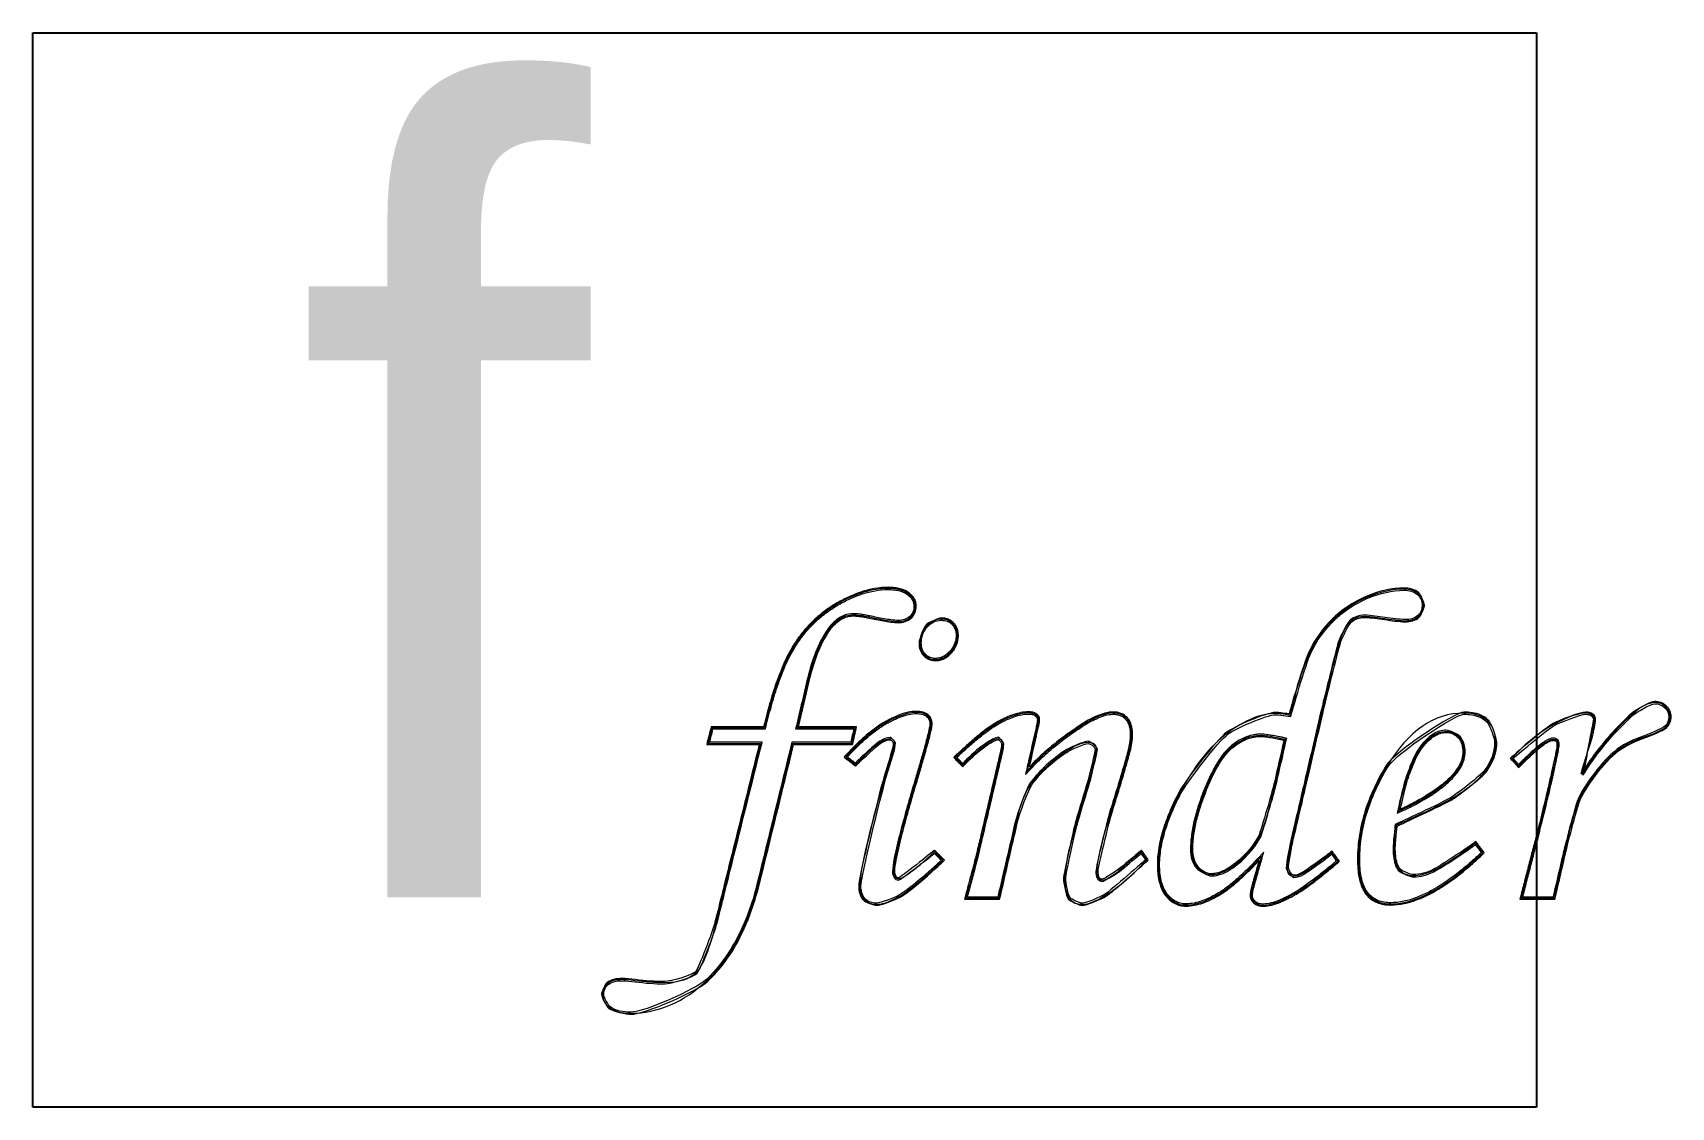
# Model space of a CAD drawing. Header units: inches. Extents: x 339 to 1068, y -638 to -160.
import ezdxf

# ---------------------------------------------------------------- set-up
doc = ezdxf.new("R2010")
doc.units = ezdxf.units.IN
doc.header["$MEASUREMENT"] = 0
doc.layers.add('Capa 1', color=7, linetype='Continuous')
picture_1 = doc.add_image_def('image1.png', size_in_pixel=(700, 500))

# ---------------------------------------------------------------- blocks, each defined once
blk = doc.blocks.new('block 2')
at = {"layer": 'Capa 1', "color": 7, "true_color": 0xffffff, "insert": (455, -544.61), "char_height": 354, "attachment_point": 7}
blk.add_mtext('\\fAlgerian|b0|i0|c0|p34;\\W1;f', dxfattribs=at)
at = {"layer": 'Capa 1'}
image = blk.add_image(picture_1, insert=(339, -638), size_in_units=(669.2, 478), dxfattribs=at)
blk = doc.blocks.new('block 5')
at = {"layer": 'Capa 1', "lineweight": 0}
blk.add_open_spline([(640.92, -468.72), (640.92, -468.72), (640.92, -468.72), (640.92, -468.72), (642.03, -468.72), (643.13, -468.72), (644.23, -468.72), (645.2, -468.72), (646.17, -468.72), (647.15, -468.72), (649.09, -468.72), (651.03, -468.72), (652.98, -468.72), (654.92, -468.72), (656.87, -468.72), (658.81, -468.72), (660.63, -468.72), (662.44, -468.72), (664.26, -468.72), (664.26, -468.72), (664.26, -468.72), (664.26, -468.72), (664.42, -468.06), (664.58, -467.39), (664.74, -466.73), (664.94, -465.95), (665.13, -465.16), (665.33, -464.38), (665.73, -462.8), (666.15, -461.24), (666.58, -459.68), (667.45, -456.56), (668.39, -453.46), (669.44, -450.39), (670.48, -447.32), (671.63, -444.28), (672.93, -441.3), (674.23, -438.33), (675.7, -435.41), (677.41, -432.63), (677.41, -432.62), (677.42, -432.62), (677.42, -432.61), (677.73, -432.13), (678.04, -431.65), (678.35, -431.17), (678.67, -430.7), (678.99, -430.23), (679.32, -429.75), (679.98, -428.82), (680.67, -427.91), (681.38, -427.01), (682.81, -425.22), (684.35, -423.52), (685.99, -421.92), (687.63, -420.32), (689.37, -418.83), (691.19, -417.45), (693.02, -416.07), (694.94, -414.81), (696.92, -413.66), (696.92, -413.66), (696.93, -413.65), (696.94, -413.65), (697.8, -413.16), (698.67, -412.67), (699.56, -412.21), (700.44, -411.76), (701.34, -411.31), (702.24, -410.9), (704.06, -410.07), (705.92, -409.32), (707.82, -408.7), (709.72, -408.08), (711.66, -407.58), (713.64, -407.24), (715.61, -406.9), (717.62, -406.71), (719.63, -406.71), (719.64, -406.71), (719.64, -406.71), (719.65, -406.71), (720.45, -406.71), (721.25, -406.74), (722.05, -406.81), (722.85, -406.89), (723.65, -407), (724.44, -407.18), (725.23, -407.35), (726.01, -407.59), (726.77, -407.91), (727.53, -408.24), (728.25, -408.64), (728.92, -409.15), (728.92, -409.16), (728.93, -409.16), (728.93, -409.16), (729.38, -409.51), (729.81, -409.9), (730.2, -410.33), (730.6, -410.75), (730.95, -411.22), (731.24, -411.73), (731.54, -412.24), (731.77, -412.79), (731.92, -413.36), (732.07, -413.93), (732.14, -414.52), (732.14, -415.11), (732.14, -415.12), (732.14, -415.12), (732.14, -415.13), (732.14, -416.09), (731.98, -417.07), (731.6, -417.97), (731.23, -418.88), (730.65, -419.69), (729.95, -420.35), (729.94, -420.36), (729.94, -420.36), (729.93, -420.37), (729.18, -421.09), (728.25, -421.64), (727.27, -421.98), (726.28, -422.32), (725.25, -422.45), (724.23, -422.45), (724.23, -422.45), (724.22, -422.45), (724.21, -422.45), (723.08, -422.44), (721.98, -422.32), (720.89, -422.18), (719.8, -422.04), (718.72, -421.86), (717.64, -421.67), (716.57, -421.48), (715.49, -421.28), (714.42, -421.06), (713.35, -420.84), (712.29, -420.62), (711.22, -420.4), (711.21, -420.39), (711.2, -420.39), (711.2, -420.39), (710.6, -420.27), (710, -420.16), (709.4, -420.04), (708.8, -419.93), (708.2, -419.83), (707.59, -419.74), (706.99, -419.65), (706.39, -419.58), (705.79, -419.52), (705.18, -419.46), (704.58, -419.43), (703.99, -419.43), (703.98, -419.43), (703.97, -419.43), (703.97, -419.43), (702.8, -419.43), (701.64, -419.64), (700.55, -420.05), (699.46, -420.46), (698.43, -421.06), (697.49, -421.78), (696.55, -422.5), (695.7, -423.34), (694.92, -424.25), (694.14, -425.16), (693.42, -426.13), (692.76, -427.14), (692.76, -427.14), (692.75, -427.15), (692.75, -427.15), (688.62, -433.6), (686.27, -441.04), (684.51, -448.5), (684.51, -448.51), (684.5, -448.52), (684.5, -448.52), (682.92, -455.26), (681.33, -461.99), (679.74, -468.72), (679.74, -468.72), (679.74, -468.72), (679.74, -468.72), (688.35, -468.72), (696.96, -468.72), (705.57, -468.72), (705.58, -468.72), (705.59, -468.72), (705.61, -468.72), (705.02, -471.35), (704.42, -473.98), (703.83, -476.61), (703.83, -476.63), (703.82, -476.64), (703.82, -476.65), (695.08, -476.65), (686.34, -476.65), (677.6, -476.65), (677.6, -476.65), (677.6, -476.65), (677.6, -476.65), (672.53, -497.29), (667.47, -517.93), (662.4, -538.57), (662.4, -538.58), (662.4, -538.58), (662.4, -538.59), (661.23, -543.27), (659.82, -547.89), (658.12, -552.4), (654.03, -563.33), (648.07, -573.81), (639.46, -581.88), (639.46, -581.89), (639.45, -581.89), (639.45, -581.9), (634.79, -586.23), (611.49, -596.68), (605.09, -596.67), (605.09, -596.67), (605.08, -596.67), (605.07, -596.67), (603.42, -596.66), (596.85, -595.22), (595.47, -594.19), (595.46, -594.18), (595.46, -594.18), (595.45, -594.17), (594.49, -593.45), (592.08, -589.12), (592.08, -587.89), (592.08, -587.88), (592.08, -587.87), (592.08, -587.87), (592.08, -586.9), (593.69, -583.28), (594.45, -582.66), (594.45, -582.66), (594.46, -582.65), (594.46, -582.65), (596.36, -581.11), (598.81, -580.74), (601.05, -580.73), (601.06, -580.73), (601.07, -580.73), (601.07, -580.73), (603.15, -580.75), (605.15, -580.98), (607.17, -581.22), (607.18, -581.22), (607.19, -581.22), (607.19, -581.22), (611.51, -581.78), (615.85, -582.1), (620.2, -582.1), (620.2, -582.1), (620.21, -582.1), (620.22, -582.1), (622.71, -582.09), (632.21, -579.46), (633.9, -577.73), (633.91, -577.72), (633.91, -577.72), (633.92, -577.71), (635.22, -576.32), (641.61, -559.63), (642.58, -555.75), (642.58, -555.74), (642.58, -555.73), (642.58, -555.73), (644.8, -546.82), (647.01, -537.91), (649.23, -529.01), (653.57, -511.56), (657.91, -494.1), (662.25, -476.65), (662.25, -476.65), (662.25, -476.65), (662.25, -476.65), (654.48, -476.65), (646.71, -476.65), (638.93, -476.65), (638.93, -476.65), (638.92, -476.64), (638.92, -476.64), (639.26, -475.27), (639.61, -473.9), (639.96, -472.53), (640.28, -471.26), (640.6, -469.99), (640.92, -468.72), (640.92, -468.72), (640.92, -468.72), (640.92, -468.72), (641.18, -469.05), (641.31, -469.22), (641.31, -469.22), (641.31, -469.22), (641.44, -469.39), (641.7, -469.72), (641.7, -469.72), (641.7, -469.72), (641.7, -469.72), (641.44, -470.74), (641.18, -471.76), (640.93, -472.78), (640.68, -473.74), (640.44, -474.69), (640.2, -475.65), (640.2, -475.65), (640.2, -475.65), (640.2, -475.65), (647.97, -475.65), (655.75, -475.65), (663.52, -475.65), (663.52, -475.65), (663.53, -475.67), (663.53, -475.68), (659.08, -493.54), (654.64, -511.39), (650.2, -529.25), (647.98, -538.16), (645.77, -547.06), (643.55, -555.97), (643.55, -555.97), (643.55, -555.98), (643.55, -555.99), (642.57, -559.89), (636.08, -576.86), (634.64, -578.41), (634.63, -578.41), (634.63, -578.42), (634.62, -578.42), (632.77, -580.32), (622.77, -583.08), (620.22, -583.1), (620.21, -583.1), (620.2, -583.1), (620.2, -583.1), (615.8, -583.1), (611.41, -582.77), (607.07, -582.21), (607.06, -582.21), (607.05, -582.21), (607.05, -582.21), (605.06, -581.98), (603.05, -581.75), (601.07, -581.73), (601.07, -581.73), (601.06, -581.73), (601.06, -581.73), (598.92, -581.74), (596.7, -582.11), (595.1, -583.42), (595.09, -583.43), (595.09, -583.43), (595.08, -583.43), (593.74, -584.5), (593.06, -586.15), (593.08, -587.87), (593.08, -587.87), (593.08, -587.88), (593.08, -587.89), (593.08, -588.97), (595.17, -592.71), (596.05, -593.38), (596.06, -593.38), (596.06, -593.38), (596.07, -593.39), (598.57, -595.23), (601.91, -595.65), (605.07, -595.67), (605.08, -595.67), (605.09, -595.67), (605.09, -595.67), (611.35, -595.68), (634.17, -585.44), (638.76, -581.17), (638.77, -581.16), (638.77, -581.16), (638.78, -581.15), (647.24, -573.22), (653.13, -562.88), (657.19, -552.05), (658.87, -547.58), (660.27, -542.99), (661.43, -538.35), (661.43, -538.34), (661.43, -538.34), (661.43, -538.33), (666.56, -517.44), (671.69, -496.55), (676.81, -475.66), (676.81, -475.64), (676.84, -475.66), (676.85, -475.65), (685.57, -475.65), (694.3, -475.65), (703.02, -475.65), (703.02, -475.65), (703.02, -475.65), (703.02, -475.65), (703.47, -473.67), (703.91, -471.7), (704.36, -469.72), (704.36, -469.72), (704.36, -469.72), (704.36, -469.72), (695.73, -469.72), (687.11, -469.71), (678.48, -469.71), (678.48, -469.7), (678.49, -469.68), (678.49, -469.67), (680.17, -462.55), (681.85, -455.42), (683.53, -448.3), (683.53, -448.29), (683.53, -448.28), (683.53, -448.28), (685.31, -440.75), (687.68, -433.22), (691.91, -426.61), (691.92, -426.6), (691.92, -426.6), (691.92, -426.59), (692.61, -425.55), (693.35, -424.54), (694.16, -423.6), (694.98, -422.65), (695.88, -421.76), (696.88, -420.99), (697.89, -420.22), (699, -419.57), (700.2, -419.12), (701.4, -418.67), (702.68, -418.43), (703.97, -418.43), (703.98, -418.43), (703.98, -418.43), (703.99, -418.43), (704.63, -418.43), (705.26, -418.47), (705.88, -418.53), (706.5, -418.58), (707.12, -418.66), (707.74, -418.75), (708.35, -418.84), (708.97, -418.94), (709.58, -419.06), (710.19, -419.18), (710.8, -419.29), (711.41, -419.41), (711.41, -419.41), (711.42, -419.42), (711.42, -419.42), (712.49, -419.64), (713.55, -419.86), (714.62, -420.08), (715.68, -420.3), (716.75, -420.5), (717.82, -420.69), (718.88, -420.88), (719.95, -421.05), (721.02, -421.19), (722.09, -421.33), (723.17, -421.45), (724.21, -421.45), (724.22, -421.45), (724.22, -421.45), (724.23, -421.45), (725.16, -421.45), (726.08, -421.33), (726.94, -421.03), (727.8, -420.74), (728.59, -420.27), (729.24, -419.64), (729.25, -419.64), (729.25, -419.63), (729.26, -419.63), (729.87, -419.05), (730.36, -418.36), (730.68, -417.59), (731, -416.82), (731.14, -415.98), (731.14, -415.13), (731.14, -415.12), (731.14, -415.12), (731.14, -415.11), (731.14, -414.6), (731.08, -414.1), (730.95, -413.62), (730.82, -413.13), (730.63, -412.67), (730.37, -412.23), (730.12, -411.79), (729.82, -411.38), (729.47, -411), (729.12, -410.62), (728.73, -410.28), (728.32, -409.95), (728.32, -409.95), (728.31, -409.95), (728.31, -409.94), (727.72, -409.5), (727.07, -409.13), (726.38, -408.83), (725.69, -408.54), (724.96, -408.32), (724.22, -408.15), (723.48, -407.99), (722.72, -407.88), (721.96, -407.81), (721.19, -407.74), (720.42, -407.71), (719.65, -407.71), (719.64, -407.71), (719.64, -407.71), (719.63, -407.71), (717.68, -407.71), (715.73, -407.89), (713.81, -408.23), (711.89, -408.56), (709.99, -409.05), (708.13, -409.65), (706.27, -410.26), (704.44, -410.99), (702.66, -411.81), (701.77, -412.21), (700.89, -412.65), (700.02, -413.1), (699.15, -413.55), (698.29, -414.03), (697.44, -414.52), (697.43, -414.52), (697.42, -414.52), (697.42, -414.53), (695.47, -415.65), (693.59, -416.89), (691.8, -418.25), (690, -419.6), (688.29, -421.07), (686.68, -422.64), (685.07, -424.21), (683.56, -425.88), (682.16, -427.63), (681.46, -428.52), (680.79, -429.41), (680.13, -430.33), (679.82, -430.79), (679.5, -431.26), (679.18, -431.72), (678.88, -432.2), (678.57, -432.67), (678.27, -433.14), (678.26, -433.15), (678.26, -433.15), (678.26, -433.16), (676.58, -435.88), (675.14, -438.76), (673.84, -441.7), (672.56, -444.65), (671.42, -447.66), (670.39, -450.71), (669.35, -453.76), (668.41, -456.84), (667.55, -459.95), (667.12, -461.5), (666.69, -463.06), (666.3, -464.62), (666.1, -465.4), (665.91, -466.19), (665.71, -466.97), (665.49, -467.88), (665.27, -468.78), (665.05, -469.69), (665.05, -469.7), (665.03, -469.72), (665.03, -469.72), (662.96, -469.72), (660.89, -469.72), (658.81, -469.72), (656.87, -469.72), (654.92, -469.72), (652.98, -469.72), (651.03, -469.72), (649.09, -469.72), (647.15, -469.72), (646.17, -469.72), (645.2, -469.72), (644.23, -469.72), (643.39, -469.72), (642.54, -469.72), (641.7, -469.72), (641.7, -469.72), (641.7, -469.72), (641.7, -469.72), (641.44, -469.39), (641.31, -469.22), (641.31, -469.22), (641.31, -469.22), (641.18, -469.05), (640.92, -468.72)], degree=3, knots=[0, 0, 0, 0, 1, 1, 1, 2, 2, 2, 3, 3, 3, 4, 4, 4, 5, 5, 5, 6, 6, 6, 7, 7, 7, 8, 8, 8, 9, 9, 9, 10, 10, 10, 11, 11, 11, 12, 12, 12, 13, 13, 13, 14, 14, 14, 15, 15, 15, 16, 16, 16, 17, 17, 17, 18, 18, 18, 19, 19, 19, 20, 20, 20, 21, 21, 21, 22, 22, 22, 23, 23, 23, 24, 24, 24, 25, 25, 25, 26, 26, 26, 27, 27, 27, 28, 28, 28, 29, 29, 29, 30, 30, 30, 31, 31, 31, 32, 32, 32, 33, 33, 33, 34, 34, 34, 35, 35, 35, 36, 36, 36, 37, 37, 37, 38, 38, 38, 39, 39, 39, 40, 40, 40, 41, 41, 41, 42, 42, 42, 43, 43, 43, 44, 44, 44, 45, 45, 45, 46, 46, 46, 47, 47, 47, 48, 48, 48, 49, 49, 49, 50, 50, 50, 51, 51, 51, 52, 52, 52, 53, 53, 53, 54, 54, 54, 55, 55, 55, 56, 56, 56, 57, 57, 57, 58, 58, 58, 59, 59, 59, 60, 60, 60, 61, 61, 61, 62, 62, 62, 63, 63, 63, 64, 64, 64, 65, 65, 65, 66, 66, 66, 67, 67, 67, 68, 68, 68, 69, 69, 69, 70, 70, 70, 71, 71, 71, 72, 72, 72, 73, 73, 73, 74, 74, 74, 75, 75, 75, 76, 76, 76, 77, 77, 77, 78, 78, 78, 79, 79, 79, 80, 80, 80, 81, 81, 81, 82, 82, 82, 83, 83, 83, 84, 84, 84, 85, 85, 85, 86, 86, 86, 87, 87, 87, 88, 88, 88, 89, 89, 89, 90, 90, 90, 91, 91, 91, 92, 92, 92, 93, 93, 93, 94, 94, 94, 95, 95, 95, 96, 96, 96, 97, 97, 97, 98, 98, 98, 99, 99, 99, 100, 100, 100, 101, 101, 101, 102, 102, 102, 103, 103, 103, 104, 104, 104, 105, 105, 105, 106, 106, 106, 107, 107, 107, 108, 108, 108, 109, 109, 109, 110, 110, 110, 111, 111, 111, 112, 112, 112, 113, 113, 113, 114, 114, 114, 115, 115, 115, 116, 116, 116, 117, 117, 117, 118, 118, 118, 119, 119, 119, 120, 120, 120, 121, 121, 121, 122, 122, 122, 123, 123, 123, 124, 124, 124, 125, 125, 125, 126, 126, 126, 127, 127, 127, 128, 128, 128, 129, 129, 129, 130, 130, 130, 131, 131, 131, 132, 132, 132, 133, 133, 133, 134, 134, 134, 135, 135, 135, 136, 136, 136, 137, 137, 137, 138, 138, 138, 139, 139, 139, 140, 140, 140, 141, 141, 141, 142, 142, 142, 143, 143, 143, 144, 144, 144, 145, 145, 145, 146, 146, 146, 147, 147, 147, 148, 148, 148, 149, 149, 149, 150, 150, 150, 151, 151, 151, 152, 152, 152, 153, 153, 153, 154, 154, 154, 155, 155, 155, 156, 156, 156, 157, 157, 157, 158, 158, 158, 159, 159, 159, 160, 160, 160, 161, 161, 161, 162, 162, 162, 163, 163, 163, 164, 164, 164, 165, 165, 165, 166, 166, 166, 167, 167, 167, 168, 168, 168, 169, 169, 169, 170, 170, 170, 171, 171, 171, 172, 172, 172, 173, 173, 173, 174, 174, 174, 175, 175, 175, 176, 176, 176, 177, 177, 177, 178, 178, 178, 179, 179, 179, 180, 180, 180, 181, 181, 181, 182, 182, 182, 183, 183, 183, 184, 184, 184, 185, 185, 185, 186, 186, 186, 187, 187, 187, 188, 188, 188, 189, 189, 189, 190, 190, 190, 191, 191, 191, 192, 192, 192, 193, 193, 193, 194, 194, 194, 195, 195, 195, 196, 196, 196, 197, 197, 197, 198, 198, 198, 199, 199, 199, 200, 200, 200, 201, 201, 201, 202, 202, 202, 202], dxfattribs=at)
blk = doc.blocks.new('block 4')
at = {"layer": 'Capa 1', "lineweight": 0}
blk.add_open_spline([(641.31, -469.22), (641.31, -469.22), (664.65, -469.22), (664.65, -469.22), (668.49, -452.94), (672.89, -440.83), (677.84, -432.89), (682.78, -424.95), (689.23, -418.68), (697.17, -414.09), (705.11, -409.5), (712.6, -407.21), (719.63, -407.21), (723.6, -407.21), (726.6, -407.99), (728.62, -409.55), (730.63, -411.11), (731.64, -412.97), (731.64, -415.12), (731.64, -417.07), (730.96, -418.7), (729.59, -420), (728.22, -421.3), (726.43, -421.95), (724.21, -421.95), (721.93, -421.95), (717.62, -421.27), (711.3, -419.9), (708.17, -419.25), (705.73, -418.93), (703.97, -418.93), (699.66, -418.93), (695.78, -421.58), (692.33, -426.88), (688.87, -432.19), (686.1, -439.37), (684.01, -448.42), (684.01, -448.42), (679.11, -469.22), (679.11, -469.22), (679.11, -469.22), (704.98, -469.22), (704.98, -469.22), (704.98, -469.22), (703.42, -476.15), (703.42, -476.15), (703.42, -476.15), (677.21, -476.15), (677.21, -476.15), (677.21, -476.15), (661.92, -538.46), (661.92, -538.46), (657.17, -557.4), (649.56, -571.76), (639.12, -581.52), (628.67, -591.29), (617.32, -596.17), (605.08, -596.17), (600.98, -596.17), (597.87, -595.37), (595.76, -593.78), (593.64, -592.18), (592.58, -590.21), (592.58, -587.87), (592.58, -585.85), (593.31, -584.24), (594.78, -583.04), (596.24, -581.83), (598.34, -581.23), (601.08, -581.23), (602.45, -581.23), (604.46, -581.39), (607.13, -581.72), (611.69, -582.3), (616.05, -582.6), (620.22, -582.6), (626.66, -582.6), (631.35, -581.08), (634.28, -578.06), (637.21, -575.03), (640.14, -567.62), (643.07, -555.84), (643.07, -555.84), (662.89, -476.15), (662.89, -476.15), (662.89, -476.15), (639.55, -476.15), (639.55, -476.15), (639.55, -476.15), (641.31, -469.22), (641.31, -469.22)], degree=3, knots=[0, 0, 0, 0, 1, 1, 1, 2, 2, 2, 3, 3, 3, 4, 4, 4, 5, 5, 5, 6, 6, 6, 7, 7, 7, 8, 8, 8, 9, 9, 9, 10, 10, 10, 11, 11, 11, 12, 12, 12, 13, 13, 13, 14, 14, 14, 15, 15, 15, 16, 16, 16, 17, 17, 17, 18, 18, 18, 19, 19, 19, 20, 20, 20, 21, 21, 21, 22, 22, 22, 23, 23, 23, 24, 24, 24, 25, 25, 25, 26, 26, 26, 27, 27, 27, 28, 28, 28, 29, 29, 29, 30, 30, 30, 30], dxfattribs=at)
at = {"layer": 'Capa 1'}
blk.add_blockref('block 5', (0, 0), dxfattribs=at)
blk = doc.blocks.new('block 8')
at = {"layer": 'Capa 1', "lineweight": 0}
blk.add_open_spline([(705.12, -486.19), (705.12, -486.19), (705.12, -486.19), (705.12, -486.19), (704.65, -485.82), (704.18, -485.46), (703.7, -485.09), (703.35, -484.82), (702.99, -484.54), (702.63, -484.27), (702.27, -483.99), (701.92, -483.71), (701.56, -483.44), (701.06, -483.05), (700.56, -482.67), (700.06, -482.28), (700.06, -482.28), (700.06, -482.26), (700.06, -482.25), (700.52, -481.76), (700.97, -481.27), (701.42, -480.78), (701.76, -480.42), (702.1, -480.06), (702.43, -479.7), (703.11, -478.98), (703.79, -478.28), (704.49, -477.58), (705.88, -476.18), (707.31, -474.82), (708.78, -473.51), (710.26, -472.2), (711.78, -470.94), (713.37, -469.76), (714.96, -468.58), (716.61, -467.48), (718.33, -466.49), (718.34, -466.49), (718.34, -466.49), (718.35, -466.48), (718.62, -466.33), (718.89, -466.19), (719.15, -466.04), (719.42, -465.9), (719.69, -465.75), (719.97, -465.61), (720.51, -465.32), (721.06, -465.05), (721.61, -464.79), (722.72, -464.26), (723.85, -463.77), (725.01, -463.35), (726.16, -462.92), (727.35, -462.57), (728.56, -462.31), (729.78, -462.05), (731.02, -461.89), (732.28, -461.88), (732.29, -461.88), (732.29, -461.88), (732.3, -461.88), (732.74, -461.88), (733.17, -461.9), (733.61, -461.95), (734.05, -462), (734.49, -462.07), (734.92, -462.18), (735.36, -462.28), (735.79, -462.43), (736.2, -462.62), (736.62, -462.82), (737.01, -463.06), (737.38, -463.35), (737.38, -463.36), (737.39, -463.36), (737.39, -463.37), (737.69, -463.61), (737.96, -463.89), (738.2, -464.2), (738.43, -464.51), (738.63, -464.85), (738.79, -465.2), (738.94, -465.56), (739.05, -465.93), (739.12, -466.31), (739.19, -466.68), (739.23, -467.06), (739.23, -467.44), (739.23, -467.45), (739.23, -467.45), (739.23, -467.46), (739.21, -468.06), (739.12, -468.56), (739.03, -469.09), (738.93, -469.61), (738.83, -470.12), (738.71, -470.63), (738.48, -471.65), (738.23, -472.66), (737.98, -473.66), (737.46, -475.68), (736.92, -477.68), (736.35, -479.67), (735.78, -481.67), (735.21, -483.66), (734.64, -485.65), (734.05, -487.64), (733.47, -489.62), (732.88, -491.61), (732.88, -491.62), (732.88, -491.62), (732.87, -491.63), (731.87, -495.08), (730.86, -498.52), (729.85, -501.97), (728.86, -505.42), (727.89, -508.88), (726.97, -512.34), (726.04, -515.81), (725.14, -519.28), (724.33, -522.77), (723.57, -526.25), (722.72, -529.8), (722.57, -533.27), (722.57, -533.28), (722.57, -533.29), (722.57, -533.29), (722.57, -534.02), (722.75, -534.72), (723.16, -535.27), (723.16, -535.28), (723.16, -535.28), (723.17, -535.29), (723.47, -535.71), (723.86, -536.01), (724.21, -536), (724.21, -536), (724.23, -536), (724.23, -536), (724.86, -535.96), (739.5, -524.4), (740.23, -523.72), (740.23, -523.71), (740.25, -523.71), (740.26, -523.72), (741.76, -525.18), (743.26, -526.64), (744.76, -528.1), (744.76, -528.1), (744.76, -528.12), (744.76, -528.13), (743.87, -528.95), (736.68, -535.52), (735.09, -536.88), (731.82, -539.65), (728.52, -542.42), (724.77, -544.65), (724.76, -544.65), (724.76, -544.66), (724.75, -544.66), (723.18, -545.55), (716.37, -548.22), (714.47, -548.23), (714.46, -548.23), (714.45, -548.23), (714.45, -548.23), (713.4, -548.23), (709.41, -546.72), (708.68, -545.94), (708.67, -545.93), (708.67, -545.92), (708.66, -545.92), (707.06, -544.21), (706.53, -541.83), (706.54, -539.64), (706.54, -539.64), (706.54, -539.63), (706.54, -539.62), (706.63, -535.4), (715.37, -499.22), (717.72, -491.3), (718.88, -487.47), (720.04, -483.64), (721.2, -479.82), (721.21, -479.81), (721.21, -479.81), (721.21, -479.8), (721.59, -478.54), (721.86, -477.24), (721.87, -475.96), (721.87, -475.96), (721.87, -475.95), (721.87, -475.95), (721.87, -475.51), (721.04, -474.51), (720.62, -474.5), (720.61, -474.5), (720.61, -474.5), (720.6, -474.5), (719.16, -474.52), (717.73, -475.18), (716.44, -475.98), (716.44, -475.99), (716.43, -475.99), (716.43, -475.99), (714.67, -477.18), (708.18, -483.22), (706.59, -484.76), (706.1, -485.24), (705.61, -485.71), (705.12, -486.19), (705.12, -486.19), (705.12, -486.19), (705.12, -486.19), (705.09, -485.75), (705.08, -485.53), (705.08, -485.53), (705.08, -485.53), (705.07, -485.31), (705.04, -484.87), (705.04, -484.87), (705.04, -484.87), (705.04, -484.87), (705.04, -484.87), (705.7, -484.23), (705.89, -484.04), (707.49, -482.5), (713.98, -476.45), (715.89, -475.15), (715.9, -475.14), (715.9, -475.14), (715.91, -475.14), (717.29, -474.29), (718.83, -473.53), (720.6, -473.5), (720.61, -473.5), (720.61, -473.5), (720.62, -473.5), (721.18, -473.5), (722.86, -475.4), (722.87, -475.94), (722.87, -475.95), (722.87, -475.96), (722.87, -475.96), (722.86, -477.39), (722.56, -478.77), (722.17, -480.09), (722.16, -480.1), (722.16, -480.1), (722.16, -480.11), (721, -483.94), (719.84, -487.76), (718.68, -491.58), (716.33, -499.5), (707.62, -535.57), (707.54, -539.62), (707.54, -539.63), (707.54, -539.64), (707.54, -539.64), (707.53, -541.69), (708.03, -543.78), (709.4, -545.24), (709.4, -545.24), (709.41, -545.25), (709.41, -545.25), (710.67, -546.64), (712.55, -547.25), (714.45, -547.23), (714.45, -547.23), (714.46, -547.23), (714.47, -547.23), (716.16, -547.22), (722.71, -544.66), (724.26, -543.79), (724.26, -543.79), (724.27, -543.78), (724.27, -543.78), (727.89, -541.63), (731.19, -538.87), (734.44, -536.12), (736.02, -534.77), (741.92, -529.39), (743.32, -528.1), (743.32, -528.1), (743.32, -528.1), (743.32, -528.1), (742.29, -527.09), (741.26, -526.09), (740.23, -525.09), (740.23, -525.09), (740.23, -525.09), (740.23, -525.09), (739.73, -525.55), (725.29, -536.93), (724.23, -537), (724.22, -537), (724.21, -537), (724.2, -537), (723.33, -536.99), (722.74, -536.39), (722.36, -535.88), (722.36, -535.88), (722.35, -535.87), (722.35, -535.86), (721.79, -535.11), (721.57, -534.16), (721.57, -533.29), (721.57, -533.29), (721.57, -533.28), (721.57, -533.27), (721.73, -529.56), (722.59, -526.07), (723.36, -522.55), (724.17, -519.04), (725.07, -515.56), (726, -512.08), (726.93, -508.61), (727.9, -505.15), (728.89, -501.69), (729.9, -498.24), (730.91, -494.79), (731.92, -491.35), (731.92, -491.34), (731.92, -491.33), (731.92, -491.33), (732.51, -489.34), (733.09, -487.36), (733.68, -485.37), (734.25, -483.38), (734.82, -481.39), (735.39, -479.4), (735.95, -477.41), (736.5, -475.42), (737.01, -473.42), (737.26, -472.42), (737.51, -471.42), (737.73, -470.41), (737.85, -469.91), (737.95, -469.41), (738.04, -468.91), (738.13, -468.42), (738.22, -467.9), (738.23, -467.46), (738.23, -467.45), (738.23, -467.45), (738.23, -467.44), (738.23, -467.12), (738.2, -466.8), (738.14, -466.49), (738.08, -466.18), (737.99, -465.88), (737.87, -465.6), (737.75, -465.32), (737.59, -465.05), (737.4, -464.81), (737.22, -464.56), (737, -464.34), (736.76, -464.14), (736.75, -464.14), (736.75, -464.13), (736.74, -464.13), (736.45, -463.89), (736.13, -463.69), (735.78, -463.53), (735.43, -463.37), (735.06, -463.24), (734.68, -463.15), (734.3, -463.05), (733.91, -462.99), (733.51, -462.94), (733.11, -462.9), (732.71, -462.88), (732.3, -462.88), (732.29, -462.88), (732.29, -462.88), (732.28, -462.88), (731.11, -462.89), (729.93, -463.04), (728.77, -463.29), (727.61, -463.53), (726.47, -463.88), (725.35, -464.29), (724.23, -464.7), (723.12, -465.17), (722.04, -465.69), (721.5, -465.95), (720.96, -466.21), (720.43, -466.49), (720.16, -466.64), (719.9, -466.78), (719.63, -466.92), (719.37, -467.06), (719.11, -467.21), (718.84, -467.35), (718.84, -467.36), (718.83, -467.36), (718.82, -467.36), (717.14, -468.32), (715.53, -469.4), (713.97, -470.56), (712.41, -471.72), (710.91, -472.97), (709.45, -474.26), (707.99, -475.56), (706.58, -476.9), (705.2, -478.29), (704.51, -478.98), (703.83, -479.68), (703.16, -480.39), (702.82, -480.74), (702.49, -481.1), (702.16, -481.46), (701.94, -481.69), (701.73, -481.91), (701.52, -482.14), (701.52, -482.14), (701.52, -482.14), (701.52, -482.14), (701.74, -482.31), (701.95, -482.48), (702.17, -482.65), (702.53, -482.92), (702.89, -483.2), (703.24, -483.47), (703.6, -483.75), (703.96, -484.03), (704.32, -484.3), (704.56, -484.49), (704.8, -484.68), (705.04, -484.87), (705.04, -484.87), (705.04, -484.87), (705.04, -484.87), (705.07, -485.31), (705.08, -485.53), (705.08, -485.53), (705.08, -485.53), (705.09, -485.75), (705.12, -486.19)], degree=3, knots=[0, 0, 0, 0, 1, 1, 1, 2, 2, 2, 3, 3, 3, 4, 4, 4, 5, 5, 5, 6, 6, 6, 7, 7, 7, 8, 8, 8, 9, 9, 9, 10, 10, 10, 11, 11, 11, 12, 12, 12, 13, 13, 13, 14, 14, 14, 15, 15, 15, 16, 16, 16, 17, 17, 17, 18, 18, 18, 19, 19, 19, 20, 20, 20, 21, 21, 21, 22, 22, 22, 23, 23, 23, 24, 24, 24, 25, 25, 25, 26, 26, 26, 27, 27, 27, 28, 28, 28, 29, 29, 29, 30, 30, 30, 31, 31, 31, 32, 32, 32, 33, 33, 33, 34, 34, 34, 35, 35, 35, 36, 36, 36, 37, 37, 37, 38, 38, 38, 39, 39, 39, 40, 40, 40, 41, 41, 41, 42, 42, 42, 43, 43, 43, 44, 44, 44, 45, 45, 45, 46, 46, 46, 47, 47, 47, 48, 48, 48, 49, 49, 49, 50, 50, 50, 51, 51, 51, 52, 52, 52, 53, 53, 53, 54, 54, 54, 55, 55, 55, 56, 56, 56, 57, 57, 57, 58, 58, 58, 59, 59, 59, 60, 60, 60, 61, 61, 61, 62, 62, 62, 63, 63, 63, 64, 64, 64, 65, 65, 65, 66, 66, 66, 67, 67, 67, 68, 68, 68, 69, 69, 69, 70, 70, 70, 71, 71, 71, 72, 72, 72, 73, 73, 73, 74, 74, 74, 75, 75, 75, 76, 76, 76, 77, 77, 77, 78, 78, 78, 79, 79, 79, 80, 80, 80, 81, 81, 81, 82, 82, 82, 83, 83, 83, 84, 84, 84, 85, 85, 85, 86, 86, 86, 87, 87, 87, 88, 88, 88, 89, 89, 89, 90, 90, 90, 91, 91, 91, 92, 92, 92, 93, 93, 93, 94, 94, 94, 95, 95, 95, 96, 96, 96, 97, 97, 97, 98, 98, 98, 99, 99, 99, 100, 100, 100, 101, 101, 101, 102, 102, 102, 103, 103, 103, 104, 104, 104, 105, 105, 105, 106, 106, 106, 107, 107, 107, 108, 108, 108, 109, 109, 109, 110, 110, 110, 111, 111, 111, 112, 112, 112, 113, 113, 113, 114, 114, 114, 115, 115, 115, 116, 116, 116, 117, 117, 117, 118, 118, 118, 119, 119, 119, 120, 120, 120, 121, 121, 121, 122, 122, 122, 123, 123, 123, 124, 124, 124, 125, 125, 125, 126, 126, 126, 127, 127, 127, 128, 128, 128, 129, 129, 129, 130, 130, 130, 131, 131, 131, 132, 132, 132, 133, 133, 133, 134, 134, 134, 135, 135, 135, 136, 136, 136, 137, 137, 137, 138, 138, 138, 139, 139, 139, 140, 140, 140, 141, 141, 141, 142, 142, 142, 143, 143, 143, 144, 144, 144, 145, 145, 145, 146, 146, 146, 146], dxfattribs=at)
blk = doc.blocks.new('block 9')
at = {"layer": 'Capa 1', "lineweight": 0}
blk.add_open_spline([(743.46, -420.38), (743.95, -420.38), (744.19, -420.41), (744.19, -420.41), (744.43, -420.43), (744.67, -420.46), (744.92, -420.5), (745.4, -420.58), (745.88, -420.71), (746.34, -420.89), (746.8, -421.07), (747.24, -421.3), (747.65, -421.58), (748.07, -421.85), (748.45, -422.17), (748.79, -422.52), (748.79, -422.53), (748.8, -422.53), (748.8, -422.54), (748.98, -422.72), (749.14, -422.91), (749.3, -423.1), (749.46, -423.3), (749.6, -423.5), (749.74, -423.72), (750.01, -424.14), (750.23, -424.6), (750.4, -425.07), (750.58, -425.54), (750.7, -426.02), (750.78, -426.51), (750.86, -427), (750.89, -427.5), (750.89, -427.99), (750.89, -428), (750.89, -428), (750.89, -428.01), (750.89, -428.19), (750.89, -428.37), (750.88, -428.55), (750.87, -428.73), (750.86, -428.91), (750.85, -429.09), (750.81, -429.45), (750.77, -429.81), (750.7, -430.17), (750.57, -430.88), (750.37, -431.58), (750.1, -432.26), (749.84, -432.93), (749.5, -433.58), (749.11, -434.19), (748.72, -434.8), (748.28, -435.37), (747.8, -435.9), (747.79, -435.91), (747.79, -435.91), (747.78, -435.92), (747.33, -436.41), (746.85, -436.87), (746.33, -437.28), (745.81, -437.7), (745.25, -438.08), (744.65, -438.39), (744.05, -438.7), (743.41, -438.94), (742.75, -439.1), (742.09, -439.27), (741.41, -439.35), (740.74, -439.35), (740.73, -439.35), (740.72, -439.35), (740.72, -439.35), (739.44, -439.35), (738.11, -439.05), (736.99, -438.36), (736.43, -438.03), (735.93, -437.61), (735.49, -437.15), (735.49, -437.15), (735.48, -437.14), (735.48, -437.14), (734, -435.62), (733.37, -433.46), (733.39, -431.44), (733.39, -431.44), (733.39, -431.43), (733.39, -431.42), (733.39, -430.01), (735.38, -424.67), (736.35, -423.63), (736.35, -423.62), (736.36, -423.62), (736.36, -423.61), (736.43, -423.53), (736.51, -423.46), (736.58, -423.38), (737.43, -422.51), (741.91, -420.42), (743.14, -420.39), (743.14, -420.39), (743.25, -420.38), (743.46, -420.38), (743.46, -420.71), (743.46, -420.88), (743.46, -420.88), (743.46, -420.88), (743.46, -421.05), (743.46, -421.38), (743.27, -421.38), (743.17, -421.39), (743.17, -421.39), (740.94, -421.42), (738.84, -422.44), (737.3, -424.08), (737.23, -424.15), (737.16, -424.22), (737.1, -424.29), (737.09, -424.29), (737.09, -424.3), (737.08, -424.3), (735.28, -426.21), (734.36, -428.8), (734.39, -431.42), (734.39, -431.43), (734.39, -431.43), (734.39, -431.44), (734.38, -433.3), (734.93, -435.14), (736.2, -436.45), (736.21, -436.45), (736.21, -436.46), (736.21, -436.46), (736.6, -436.86), (737.03, -437.22), (737.5, -437.5), (738.45, -438.09), (739.58, -438.35), (740.72, -438.35), (740.72, -438.35), (740.73, -438.35), (740.74, -438.35), (741.34, -438.35), (741.93, -438.28), (742.52, -438.13), (743.1, -437.99), (743.66, -437.77), (744.19, -437.5), (744.73, -437.22), (745.23, -436.89), (745.71, -436.5), (746.18, -436.12), (746.63, -435.7), (747.04, -435.24), (747.05, -435.24), (747.05, -435.23), (747.05, -435.23), (747.5, -434.74), (747.91, -434.21), (748.27, -433.65), (748.63, -433.09), (748.93, -432.5), (749.17, -431.89), (749.42, -431.28), (749.6, -430.64), (749.72, -429.99), (749.78, -429.66), (749.82, -429.33), (749.85, -429.01), (749.86, -428.84), (749.87, -428.67), (749.88, -428.51), (749.89, -428.34), (749.89, -428.18), (749.89, -428.01), (749.89, -428), (749.89, -428), (749.89, -427.99), (749.89, -427.55), (749.86, -427.11), (749.79, -426.67), (749.72, -426.24), (749.61, -425.82), (749.46, -425.41), (749.31, -425.01), (749.12, -424.62), (748.89, -424.25), (748.78, -424.07), (748.65, -423.89), (748.52, -423.72), (748.38, -423.55), (748.24, -423.39), (748.09, -423.23), (748.08, -423.23), (748.08, -423.23), (748.07, -423.22), (747.78, -422.92), (747.45, -422.64), (747.1, -422.41), (746.75, -422.17), (746.37, -421.98), (745.98, -421.82), (745.58, -421.67), (745.17, -421.56), (744.75, -421.49), (744.54, -421.45), (744.32, -421.42), (744.11, -421.41), (744.11, -421.41), (743.89, -421.38), (743.46, -421.38), (743.46, -421.05), (743.46, -420.88), (743.46, -420.88), (743.46, -420.88), (743.46, -420.71), (743.46, -420.38)], degree=3, knots=[0, 0, 0, 0, 1, 1, 1, 2, 2, 2, 3, 3, 3, 4, 4, 4, 5, 5, 5, 6, 6, 6, 7, 7, 7, 8, 8, 8, 9, 9, 9, 10, 10, 10, 11, 11, 11, 12, 12, 12, 13, 13, 13, 14, 14, 14, 15, 15, 15, 16, 16, 16, 17, 17, 17, 18, 18, 18, 19, 19, 19, 20, 20, 20, 21, 21, 21, 22, 22, 22, 23, 23, 23, 24, 24, 24, 25, 25, 25, 26, 26, 26, 27, 27, 27, 28, 28, 28, 29, 29, 29, 30, 30, 30, 31, 31, 31, 32, 32, 32, 33, 33, 33, 34, 34, 34, 35, 35, 35, 36, 36, 36, 37, 37, 37, 38, 38, 38, 39, 39, 39, 40, 40, 40, 41, 41, 41, 42, 42, 42, 43, 43, 43, 44, 44, 44, 45, 45, 45, 46, 46, 46, 47, 47, 47, 48, 48, 48, 49, 49, 49, 50, 50, 50, 51, 51, 51, 52, 52, 52, 53, 53, 53, 54, 54, 54, 55, 55, 55, 56, 56, 56, 57, 57, 57, 58, 58, 58, 59, 59, 59, 60, 60, 60, 61, 61, 61, 62, 62, 62, 63, 63, 63, 64, 64, 64, 65, 65, 65, 66, 66, 66, 67, 67, 67, 68, 68, 68, 69, 69, 69, 70, 70, 70, 71, 71, 71, 72, 72, 72, 72], dxfattribs=at)
blk = doc.blocks.new('block 7')
at = {"layer": 'Capa 1'}
for name in ['block 9', 'block 8']:
    blk.add_blockref(name, (0, 0), dxfattribs=at)
blk = doc.blocks.new('block 6')
at = {"layer": 'Capa 1', "lineweight": 0}
for points, knots in [([(743.46, -420.88), (745.48, -420.88), (747.14, -421.55), (748.44, -422.88), (749.74, -424.22), (750.39, -425.92), (750.39, -428.01), (750.39, -430.87), (749.4, -433.4), (747.42, -435.58), (745.43, -437.76), (743.2, -438.85), (740.73, -438.85), (738.77, -438.85), (737.15, -438.16), (735.84, -436.8), (734.54, -435.43), (733.89, -433.64), (733.89, -431.43), (733.89, -428.5), (734.83, -426.01), (736.72, -423.96), (738.61, -421.9), (740.86, -420.88), (743.46, -420.88)], [0, 0, 0, 0, 1, 1, 1, 2, 2, 2, 3, 3, 3, 4, 4, 4, 5, 5, 5, 6, 6, 6, 7, 7, 7, 8, 8, 8, 8]), ([(705.08, -485.53), (705.08, -485.53), (700.79, -482.21), (700.79, -482.21), (707.29, -475.05), (713.22, -469.95), (718.59, -466.92), (723.95, -463.9), (728.52, -462.38), (732.29, -462.38), (734.37, -462.38), (735.96, -462.84), (737.07, -463.75), (738.17, -464.66), (738.73, -465.9), (738.73, -467.46), (738.73, -469.35), (736.62, -477.36), (732.4, -491.48), (725.51, -514.6), (722.07, -528.53), (722.07, -533.28), (722.07, -534.19), (722.3, -534.96), (722.76, -535.58), (723.21, -536.2), (723.7, -536.5), (724.22, -536.5), (726.31, -536.5), (731.64, -532.47), (740.24, -524.39), (740.24, -524.39), (744.05, -528.11), (744.05, -528.11), (735.13, -536.5), (728.62, -541.88), (724.52, -544.22), (720.41, -546.56), (717.06, -547.73), (714.46, -547.73), (712.18, -547.73), (710.37, -547.02), (709.04, -545.59), (707.7, -544.15), (707.04, -542.17), (707.04, -539.63), (707.04, -531.49), (711.92, -511.6), (721.68, -479.96), (722.14, -478.46), (722.37, -477.13), (722.37, -475.96), (722.37, -474.66), (721.78, -474), (720.61, -474), (719.31, -474), (717.83, -474.53), (716.17, -475.57), (714.51, -476.61), (710.81, -479.93), (705.08, -485.53)], [0, 0, 0, 0, 1, 1, 1, 2, 2, 2, 3, 3, 3, 4, 4, 4, 5, 5, 5, 6, 6, 6, 7, 7, 7, 8, 8, 8, 9, 9, 9, 10, 10, 10, 11, 11, 11, 12, 12, 12, 13, 13, 13, 14, 14, 14, 15, 15, 15, 16, 16, 16, 17, 17, 17, 18, 18, 18, 19, 19, 19, 20, 20, 20, 20])]:
    blk.add_open_spline(points, degree=3, knots=knots, dxfattribs=at)
at = {"layer": 'Capa 1'}
blk.add_blockref('block 7', (0, 0), dxfattribs=at)
blk = doc.blocks.new('block 11')
at = {"layer": 'Capa 1', "lineweight": 0}
blk.add_open_spline([(752.85, -486.55), (752.85, -486.55), (752.85, -486.55), (752.85, -486.55), (752.17, -485.85), (751.5, -485.16), (750.82, -484.46), (750.15, -483.78), (749.48, -483.09), (748.82, -482.4), (748.81, -482.4), (748.82, -482.38), (748.82, -482.37), (749.33, -481.89), (749.83, -481.41), (750.34, -480.93), (750.73, -480.57), (751.12, -480.2), (751.51, -479.84), (752.29, -479.12), (753.08, -478.39), (753.86, -477.67), (755.45, -476.24), (757.06, -474.84), (758.7, -473.47), (760.35, -472.11), (762.03, -470.78), (763.77, -469.52), (765.5, -468.27), (767.31, -467.09), (769.21, -466.07), (769.22, -466.06), (769.23, -466.06), (769.23, -466.06), (769.73, -465.8), (770.24, -465.55), (770.74, -465.29), (771.25, -465.04), (771.76, -464.8), (772.27, -464.58), (773.31, -464.12), (774.36, -463.7), (775.43, -463.33), (776.51, -462.97), (777.6, -462.66), (778.73, -462.44), (779.85, -462.22), (780.99, -462.08), (782.15, -462.08), (782.16, -462.08), (782.16, -462.08), (782.17, -462.08), (782.76, -462.08), (783.36, -462.13), (783.96, -462.27), (784.56, -462.42), (785.15, -462.66), (785.67, -463.05), (785.68, -463.05), (785.68, -463.06), (785.69, -463.06), (786.4, -463.57), (787.07, -464.46), (787.06, -465.49), (787.06, -465.49), (787.06, -465.5), (787.06, -465.51), (787.05, -466.1), (786.96, -466.62), (786.87, -467.16), (786.78, -467.68), (786.67, -468.2), (786.56, -468.72), (786.56, -468.73), (786.56, -468.74), (786.56, -468.74), (786.37, -469.56), (786.19, -470.38), (786.01, -471.2), (785.82, -472.02), (785.64, -472.83), (785.46, -473.65), (785.09, -475.29), (784.72, -476.93), (784.36, -478.56), (783.99, -480.2), (783.62, -481.83), (783.26, -483.47), (783.03, -484.5), (782.8, -485.54), (782.56, -486.57), (782.56, -486.57), (782.56, -486.57), (782.56, -486.57), (782.6, -486.53), (782.64, -486.49), (782.68, -486.45), (783.15, -485.96), (783.62, -485.47), (784.09, -484.98), (785.05, -484.01), (786.02, -483.06), (787, -482.12), (788.98, -480.26), (791.03, -478.47), (793.13, -476.76), (795.24, -475.04), (797.4, -473.39), (799.6, -471.81), (801.81, -470.23), (804.06, -468.71), (806.35, -467.25), (806.35, -467.24), (806.36, -467.24), (806.36, -467.23), (807.38, -466.6), (808.41, -466), (809.47, -465.43), (810.52, -464.86), (811.6, -464.34), (812.71, -463.87), (813.82, -463.4), (814.96, -462.99), (816.14, -462.68), (817.31, -462.38), (818.53, -462.19), (819.77, -462.18), (819.78, -462.18), (819.79, -462.18), (819.79, -462.18), (820.37, -462.18), (820.95, -462.22), (821.52, -462.31), (822.09, -462.41), (822.66, -462.55), (823.21, -462.77), (823.76, -462.98), (824.29, -463.26), (824.78, -463.59), (825.26, -463.93), (825.71, -464.33), (826.1, -464.77), (826.1, -464.78), (826.11, -464.78), (826.11, -464.79), (826.55, -465.29), (826.92, -465.85), (827.22, -466.45), (827.52, -467.04), (827.75, -467.66), (827.92, -468.29), (828.09, -468.92), (828.2, -469.56), (828.27, -470.2), (828.34, -470.84), (828.38, -471.49), (828.38, -472.13), (828.38, -472.13), (828.38, -472.14), (828.38, -472.15), (828.38, -472.74), (828.35, -473.32), (828.31, -473.9), (828.27, -474.49), (828.2, -475.07), (828.13, -475.65), (828.05, -476.22), (827.96, -476.8), (827.85, -477.37), (827.74, -477.94), (827.63, -478.51), (827.49, -479.08), (827.49, -479.08), (827.49, -479.09), (827.49, -479.1), (826.9, -481.45), (826.24, -483.75), (825.58, -486.07), (824.9, -488.37), (824.22, -490.67), (823.54, -492.98), (822.84, -495.28), (822.14, -497.57), (821.44, -499.87), (820.73, -502.16), (820.02, -504.46), (819.31, -506.75), (819.31, -506.76), (819.31, -506.77), (819.31, -506.77), (817.96, -511.1), (813.13, -530.87), (813.1, -533.07), (813.1, -533.08), (813.1, -533.08), (813.1, -533.09), (813.11, -534.06), (813.2, -535.08), (813.61, -535.82), (813.62, -535.83), (813.62, -535.83), (813.62, -535.84), (813.91, -536.33), (814.3, -536.59), (814.83, -536.59), (814.84, -536.59), (814.84, -536.59), (814.85, -536.59), (815.59, -536.58), (822.08, -532.43), (823.38, -531.27), (823.39, -531.26), (823.39, -531.26), (823.4, -531.25), (824.78, -529.99), (831.9, -524.09), (832.41, -523.7), (832.42, -523.69), (832.43, -523.68), (832.44, -523.68), (833.42, -525.09), (834.4, -526.51), (835.39, -527.92), (835.39, -527.93), (835.4, -527.94), (835.41, -527.95), (834.97, -528.43), (819.9, -542.08), (816.4, -544.26), (816.39, -544.26), (816.39, -544.27), (816.38, -544.27), (814.82, -545.25), (807.93, -548.21), (805.99, -548.23), (805.98, -548.23), (805.97, -548.23), (805.96, -548.23), (804.82, -548.23), (800.52, -546.3), (799.82, -545.37), (799.81, -545.37), (799.81, -545.36), (799.8, -545.36), (798.82, -544.04), (797.66, -537.87), (797.65, -536.34), (797.65, -536.33), (797.65, -536.32), (797.65, -536.31), (797.69, -534.08), (801.95, -514.97), (803.13, -510.79), (804.84, -504.81), (806.65, -498.84), (808.5, -492.93), (808.5, -492.92), (808.51, -492.91), (808.51, -492.91), (809.14, -490.56), (811.75, -479.81), (811.81, -478.71), (811.81, -478.7), (811.81, -478.7), (811.81, -478.69), (811.81, -477.88), (809.55, -476.17), (808.72, -476.16), (808.71, -476.16), (808.71, -476.16), (808.7, -476.16), (806.98, -476.18), (800.45, -479.17), (798.94, -480.17), (798.93, -480.18), (798.92, -480.18), (798.92, -480.18), (793.11, -484.01), (787.89, -488.76), (783.72, -494.33), (783.72, -494.33), (783.71, -494.34), (783.71, -494.34), (781.98, -496.72), (777.94, -508.02), (777.26, -510.95), (777.25, -510.96), (777.25, -510.97), (777.25, -510.97), (774.59, -522.47), (771.92, -533.96), (769.26, -545.46), (769.26, -545.47), (769.25, -545.48), (769.25, -545.5), (764.06, -545.5), (758.87, -545.5), (753.68, -545.5), (753.67, -545.5), (753.65, -545.5), (753.64, -545.5), (754.18, -543.55), (758.43, -527.46), (759.27, -523.96), (759.83, -521.58), (760.38, -519.21), (760.94, -516.83), (760.94, -516.83), (760.94, -516.82), (760.94, -516.81), (763.84, -504.43), (766.74, -492.05), (769.63, -479.67), (769.63, -479.66), (769.63, -479.65), (769.64, -479.65), (769.85, -478.62), (770.08, -477.53), (770.11, -476.55), (770.11, -476.54), (770.11, -476.54), (770.11, -476.53), (770.1, -475.96), (769.19, -474.41), (768.66, -474.41), (768.66, -474.41), (768.65, -474.41), (768.65, -474.41), (767.98, -474.42), (765.13, -475.9), (764.46, -476.38), (764.45, -476.38), (764.44, -476.39), (764.44, -476.39), (761.13, -478.6), (758.07, -481.16), (755.27, -483.98), (754.92, -484.34), (753.31, -486.05), (752.85, -486.55), (752.85, -486.55), (752.85, -486.55), (752.85, -486.55), (752.84, -486.06), (752.84, -485.82), (752.84, -485.82), (752.84, -485.82), (752.83, -485.58), (752.83, -485.09), (752.83, -485.09), (752.83, -485.09), (752.83, -485.09), (753.05, -484.85), (754.21, -483.64), (754.56, -483.28), (757.4, -480.41), (760.52, -477.8), (763.87, -475.57), (763.88, -475.56), (763.88, -475.56), (763.89, -475.56), (764.57, -475.08), (767.64, -473.44), (768.64, -473.41), (768.65, -473.41), (768.66, -473.41), (768.67, -473.41), (769.03, -473.41), (771.09, -475.87), (771.11, -476.53), (771.11, -476.54), (771.11, -476.55), (771.11, -476.55), (771.07, -477.74), (770.83, -478.78), (770.61, -479.87), (770.61, -479.87), (770.61, -479.88), (770.61, -479.89), (767.71, -492.27), (764.81, -504.65), (761.92, -517.04), (761.92, -517.04), (761.92, -517.05), (761.91, -517.06), (761.36, -519.44), (760.8, -521.82), (760.25, -524.19), (759.4, -527.7), (755.38, -542.97), (754.96, -544.5), (754.96, -544.5), (754.96, -544.5), (754.96, -544.5), (759.46, -544.5), (763.96, -544.5), (768.45, -544.5), (768.45, -544.5), (768.45, -544.5), (768.45, -544.5), (771.06, -533.25), (773.67, -522), (776.28, -510.75), (776.28, -510.74), (776.28, -510.73), (776.28, -510.73), (776.97, -507.77), (781.08, -496.26), (782.91, -493.74), (782.91, -493.74), (782.92, -493.73), (782.92, -493.73), (787.16, -488.06), (792.48, -483.23), (798.37, -479.35), (798.37, -479.35), (798.38, -479.34), (798.38, -479.34), (799.92, -478.32), (806.74, -475.19), (808.7, -475.16), (808.71, -475.16), (808.72, -475.16), (808.72, -475.16), (809.66, -475.18), (812.81, -478.2), (812.81, -478.69), (812.81, -478.7), (812.81, -478.71), (812.81, -478.71), (812.73, -480.07), (810.11, -490.8), (809.47, -493.19), (809.47, -493.19), (809.46, -493.2), (809.46, -493.21), (807.6, -499.15), (805.8, -505.09), (804.1, -511.06), (802.91, -515.23), (798.68, -534.21), (798.65, -536.31), (798.65, -536.32), (798.65, -536.33), (798.65, -536.33), (798.66, -537.83), (799.75, -543.63), (800.6, -544.75), (800.6, -544.75), (800.61, -544.76), (800.61, -544.76), (801.23, -545.58), (804.92, -547.23), (805.96, -547.23), (805.97, -547.23), (805.98, -547.23), (805.98, -547.23), (807.71, -547.22), (814.31, -544.39), (815.85, -543.42), (815.86, -543.42), (815.86, -543.42), (815.87, -543.41), (819.32, -541.26), (833.87, -528.14), (834.13, -527.87), (834.13, -527.87), (834.13, -527.87), (834.13, -527.87), (833.49, -526.95), (832.86, -526.03), (832.22, -525.11), (832.22, -525.11), (832.21, -525.12), (832.21, -525.12), (831.62, -525.59), (825.45, -530.74), (824.07, -531.99), (824.06, -532), (824.06, -532), (824.05, -532.01), (822.73, -533.19), (815.88, -537.57), (814.85, -537.59), (814.84, -537.59), (814.83, -537.59), (814.82, -537.59), (814.42, -537.59), (812.96, -536.68), (812.76, -536.35), (812.75, -536.34), (812.75, -536.33), (812.75, -536.33), (812.17, -535.25), (812.12, -534.15), (812.1, -533.09), (812.1, -533.08), (812.1, -533.08), (812.1, -533.07), (812.14, -530.73), (817, -510.81), (818.35, -506.47), (818.35, -506.47), (818.35, -506.46), (818.36, -506.46), (819.07, -504.16), (819.77, -501.87), (820.48, -499.58), (821.18, -497.28), (821.88, -494.99), (822.58, -492.69), (823.26, -490.39), (823.94, -488.09), (824.62, -485.79), (825.28, -483.49), (825.94, -481.17), (826.52, -478.87), (826.52, -478.86), (826.52, -478.85), (826.52, -478.85), (826.65, -478.3), (826.76, -477.74), (826.87, -477.19), (826.97, -476.63), (827.06, -476.07), (827.14, -475.51), (827.21, -474.95), (827.27, -474.39), (827.31, -473.83), (827.36, -473.27), (827.38, -472.71), (827.38, -472.15), (827.38, -472.14), (827.38, -472.13), (827.38, -472.13), (827.38, -471.52), (827.35, -470.91), (827.28, -470.32), (827.21, -469.72), (827.11, -469.13), (826.95, -468.55), (826.8, -467.98), (826.59, -467.42), (826.33, -466.9), (826.06, -466.37), (825.74, -465.89), (825.36, -465.45), (825.36, -465.44), (825.35, -465.44), (825.35, -465.44), (825.01, -465.05), (824.62, -464.71), (824.21, -464.42), (823.79, -464.12), (823.33, -463.88), (822.85, -463.7), (822.37, -463.51), (821.87, -463.38), (821.36, -463.3), (820.84, -463.22), (820.32, -463.18), (819.79, -463.18), (819.79, -463.18), (819.78, -463.18), (819.77, -463.18), (818.64, -463.19), (817.5, -463.37), (816.39, -463.65), (815.27, -463.94), (814.17, -464.34), (813.1, -464.79), (812.02, -465.24), (810.97, -465.76), (809.94, -466.31), (808.91, -466.87), (807.89, -467.46), (806.9, -468.08), (806.89, -468.08), (806.89, -468.09), (806.88, -468.09), (804.61, -469.54), (802.38, -471.05), (800.19, -472.62), (798, -474.19), (795.85, -475.83), (793.77, -477.53), (791.68, -479.23), (789.65, -481.01), (787.69, -482.85), (786.71, -483.77), (785.75, -484.72), (784.81, -485.68), (784.34, -486.16), (783.88, -486.65), (783.41, -487.13), (782.53, -488.09), (781.66, -489.04), (780.78, -489.99), (780.76, -490.01), (780.78, -489.98), (780.78, -489.97), (781.28, -487.73), (781.78, -485.49), (782.28, -483.25), (782.65, -481.62), (783.01, -479.98), (783.38, -478.34), (783.75, -476.71), (784.11, -475.07), (784.48, -473.44), (784.66, -472.62), (784.85, -471.8), (785.03, -470.98), (785.21, -470.16), (785.4, -469.34), (785.58, -468.53), (785.58, -468.52), (785.58, -468.51), (785.58, -468.51), (785.69, -468), (785.8, -467.49), (785.89, -466.99), (785.97, -466.48), (786.05, -465.96), (786.06, -465.51), (786.06, -465.5), (786.06, -465.5), (786.06, -465.49), (786.06, -464.86), (785.67, -464.29), (785.09, -463.86), (785.08, -463.86), (785.08, -463.85), (785.08, -463.85), (784.69, -463.56), (784.22, -463.37), (783.73, -463.25), (783.23, -463.13), (782.7, -463.08), (782.17, -463.08), (782.16, -463.08), (782.16, -463.08), (782.15, -463.08), (781.07, -463.08), (779.99, -463.21), (778.92, -463.42), (777.85, -463.63), (776.79, -463.93), (775.75, -464.28), (774.71, -464.63), (773.69, -465.04), (772.68, -465.49), (772.17, -465.71), (771.67, -465.95), (771.18, -466.19), (770.68, -466.44), (770.19, -466.69), (769.7, -466.94), (769.69, -466.94), (769.69, -466.95), (769.68, -466.95), (767.84, -467.94), (766.06, -469.1), (764.35, -470.34), (762.64, -471.57), (760.97, -472.89), (759.34, -474.24), (757.71, -475.6), (756.11, -476.99), (754.53, -478.41), (753.75, -479.13), (752.97, -479.85), (752.19, -480.57), (751.8, -480.93), (751.41, -481.3), (751.03, -481.66), (750.76, -481.91), (750.49, -482.16), (750.23, -482.42), (750.23, -482.42), (750.23, -482.42), (750.23, -482.42), (750.66, -482.87), (751.1, -483.32), (751.54, -483.77), (751.97, -484.21), (752.4, -484.65), (752.83, -485.09), (752.83, -485.09), (752.83, -485.09), (752.83, -485.09), (752.83, -485.58), (752.84, -485.82), (752.84, -485.82), (752.84, -485.82), (752.84, -486.06), (752.85, -486.55)], degree=3, knots=[0, 0, 0, 0, 1, 1, 1, 2, 2, 2, 3, 3, 3, 4, 4, 4, 5, 5, 5, 6, 6, 6, 7, 7, 7, 8, 8, 8, 9, 9, 9, 10, 10, 10, 11, 11, 11, 12, 12, 12, 13, 13, 13, 14, 14, 14, 15, 15, 15, 16, 16, 16, 17, 17, 17, 18, 18, 18, 19, 19, 19, 20, 20, 20, 21, 21, 21, 22, 22, 22, 23, 23, 23, 24, 24, 24, 25, 25, 25, 26, 26, 26, 27, 27, 27, 28, 28, 28, 29, 29, 29, 30, 30, 30, 31, 31, 31, 32, 32, 32, 33, 33, 33, 34, 34, 34, 35, 35, 35, 36, 36, 36, 37, 37, 37, 38, 38, 38, 39, 39, 39, 40, 40, 40, 41, 41, 41, 42, 42, 42, 43, 43, 43, 44, 44, 44, 45, 45, 45, 46, 46, 46, 47, 47, 47, 48, 48, 48, 49, 49, 49, 50, 50, 50, 51, 51, 51, 52, 52, 52, 53, 53, 53, 54, 54, 54, 55, 55, 55, 56, 56, 56, 57, 57, 57, 58, 58, 58, 59, 59, 59, 60, 60, 60, 61, 61, 61, 62, 62, 62, 63, 63, 63, 64, 64, 64, 65, 65, 65, 66, 66, 66, 67, 67, 67, 68, 68, 68, 69, 69, 69, 70, 70, 70, 71, 71, 71, 72, 72, 72, 73, 73, 73, 74, 74, 74, 75, 75, 75, 76, 76, 76, 77, 77, 77, 78, 78, 78, 79, 79, 79, 80, 80, 80, 81, 81, 81, 82, 82, 82, 83, 83, 83, 84, 84, 84, 85, 85, 85, 86, 86, 86, 87, 87, 87, 88, 88, 88, 89, 89, 89, 90, 90, 90, 91, 91, 91, 92, 92, 92, 93, 93, 93, 94, 94, 94, 95, 95, 95, 96, 96, 96, 97, 97, 97, 98, 98, 98, 99, 99, 99, 100, 100, 100, 101, 101, 101, 102, 102, 102, 103, 103, 103, 104, 104, 104, 105, 105, 105, 106, 106, 106, 107, 107, 107, 108, 108, 108, 109, 109, 109, 110, 110, 110, 111, 111, 111, 112, 112, 112, 113, 113, 113, 114, 114, 114, 115, 115, 115, 116, 116, 116, 117, 117, 117, 118, 118, 118, 119, 119, 119, 120, 120, 120, 121, 121, 121, 122, 122, 122, 123, 123, 123, 124, 124, 124, 125, 125, 125, 126, 126, 126, 127, 127, 127, 128, 128, 128, 129, 129, 129, 130, 130, 130, 131, 131, 131, 132, 132, 132, 133, 133, 133, 134, 134, 134, 135, 135, 135, 136, 136, 136, 137, 137, 137, 138, 138, 138, 139, 139, 139, 140, 140, 140, 141, 141, 141, 142, 142, 142, 143, 143, 143, 144, 144, 144, 145, 145, 145, 146, 146, 146, 147, 147, 147, 148, 148, 148, 149, 149, 149, 150, 150, 150, 151, 151, 151, 152, 152, 152, 153, 153, 153, 154, 154, 154, 155, 155, 155, 156, 156, 156, 157, 157, 157, 158, 158, 158, 159, 159, 159, 160, 160, 160, 161, 161, 161, 162, 162, 162, 163, 163, 163, 164, 164, 164, 165, 165, 165, 166, 166, 166, 167, 167, 167, 168, 168, 168, 169, 169, 169, 170, 170, 170, 171, 171, 171, 172, 172, 172, 173, 173, 173, 174, 174, 174, 175, 175, 175, 176, 176, 176, 177, 177, 177, 178, 178, 178, 179, 179, 179, 180, 180, 180, 181, 181, 181, 182, 182, 182, 183, 183, 183, 184, 184, 184, 185, 185, 185, 186, 186, 186, 187, 187, 187, 188, 188, 188, 189, 189, 189, 190, 190, 190, 191, 191, 191, 192, 192, 192, 193, 193, 193, 194, 194, 194, 195, 195, 195, 196, 196, 196, 197, 197, 197, 198, 198, 198, 199, 199, 199, 200, 200, 200, 201, 201, 201, 202, 202, 202, 203, 203, 203, 204, 204, 204, 205, 205, 205, 206, 206, 206, 207, 207, 207, 208, 208, 208, 209, 209, 209, 210, 210, 210, 211, 211, 211, 212, 212, 212, 213, 213, 213, 214, 214, 214, 215, 215, 215, 216, 216, 216, 217, 217, 217, 218, 218, 218, 219, 219, 219, 220, 220, 220, 221, 221, 221, 222, 222, 222, 223, 223, 223, 224, 224, 224, 225, 225, 225, 226, 226, 226, 227, 227, 227, 228, 228, 228, 229, 229, 229, 230, 230, 230, 231, 231, 231, 232, 232, 232, 232], dxfattribs=at)
blk = doc.blocks.new('block 10')
at = {"layer": 'Capa 1', "lineweight": 0}
blk.add_open_spline([(752.84, -485.82), (752.84, -485.82), (749.52, -482.4), (749.52, -482.4), (757.86, -474.42), (764.5, -469.12), (769.45, -466.5), (774.41, -463.89), (778.64, -462.58), (782.16, -462.58), (783.53, -462.58), (784.6, -462.87), (785.38, -463.46), (786.17, -464.04), (786.56, -464.73), (786.56, -465.51), (786.56, -466.09), (786.39, -467.14), (786.07, -468.63), (786.07, -468.63), (781.67, -488.29), (781.67, -488.29), (788.3, -480.92), (796.62, -474.05), (806.62, -467.66), (811.96, -464.34), (816.34, -462.68), (819.79, -462.68), (822.32, -462.68), (824.3, -463.49), (825.73, -465.12), (827.16, -466.75), (827.88, -469.09), (827.88, -472.15), (827.88, -474.17), (827.59, -476.45), (827, -478.98), (825.96, -483.22), (823.24, -492.43), (818.83, -506.62), (814.68, -519.9), (812.6, -528.72), (812.6, -533.09), (812.6, -534.42), (812.8, -535.42), (813.19, -536.09), (813.58, -536.76), (814.13, -537.09), (814.85, -537.09), (816.74, -537.09), (819.7, -535.27), (823.73, -531.62), (826.6, -529.02), (829.46, -526.61), (832.33, -524.39), (832.33, -524.39), (834.77, -527.91), (834.77, -527.91), (828.78, -534.52), (822.56, -539.83), (816.12, -543.85), (812.02, -546.44), (808.63, -547.73), (805.96, -547.73), (803.49, -547.73), (801.57, -546.84), (800.2, -545.05), (798.83, -543.26), (798.15, -540.35), (798.15, -536.31), (798.15, -530.51), (801.76, -516.09), (808.99, -493.05), (811.2, -484.84), (812.31, -480.06), (812.31, -478.69), (812.31, -476.67), (811.1, -475.66), (808.7, -475.66), (806.09, -475.66), (802.74, -477.03), (798.64, -479.77), (792.52, -483.81), (787.41, -488.57), (783.3, -494.05), (780.7, -497.57), (778.52, -503.18), (776.76, -510.87), (776.76, -510.87), (768.85, -545), (768.85, -545), (768.85, -545), (754.3, -545), (754.3, -545), (757.04, -535.22), (759.41, -525.87), (761.43, -516.93), (761.43, -516.93), (770.12, -479.77), (770.12, -479.77), (770.45, -478.27), (770.61, -477.2), (770.61, -476.55), (770.61, -474.79), (769.96, -473.91), (768.66, -473.91), (767.61, -473.91), (766.12, -474.6), (764.16, -475.97), (760.13, -478.67), (756.35, -481.95), (752.84, -485.82)], degree=3, knots=[0, 0, 0, 0, 1, 1, 1, 2, 2, 2, 3, 3, 3, 4, 4, 4, 5, 5, 5, 6, 6, 6, 7, 7, 7, 8, 8, 8, 9, 9, 9, 10, 10, 10, 11, 11, 11, 12, 12, 12, 13, 13, 13, 14, 14, 14, 15, 15, 15, 16, 16, 16, 17, 17, 17, 18, 18, 18, 19, 19, 19, 20, 20, 20, 21, 21, 21, 22, 22, 22, 23, 23, 23, 24, 24, 24, 25, 25, 25, 26, 26, 26, 27, 27, 27, 28, 28, 28, 29, 29, 29, 30, 30, 30, 31, 31, 31, 32, 32, 32, 33, 33, 33, 34, 34, 34, 35, 35, 35, 36, 36, 36, 37, 37, 37, 37], dxfattribs=at)
at = {"layer": 'Capa 1'}
blk.add_blockref('block 11', (0, 0), dxfattribs=at)
blk = doc.blocks.new('block 14')
at = {"layer": 'Capa 1', "lineweight": 0}
blk.add_open_spline([(917.19, -524.08), (917.19, -524.08), (917.19, -524.08), (917.19, -524.08), (917.75, -524.83), (918.3, -525.59), (918.86, -526.34), (919.41, -527.08), (919.95, -527.82), (920.5, -528.56), (920.5, -528.57), (920.5, -528.59), (920.49, -528.59), (919.99, -529.02), (919.48, -529.44), (918.97, -529.86), (918.58, -530.19), (918.19, -530.51), (917.8, -530.84), (917.02, -531.49), (916.24, -532.13), (915.45, -532.78), (913.88, -534.06), (912.29, -535.33), (910.68, -536.58), (909.08, -537.82), (907.45, -539.05), (905.79, -540.23), (904.13, -541.41), (902.43, -542.55), (900.65, -543.58), (900.64, -543.58), (900.64, -543.58), (900.63, -543.59), (900.08, -543.89), (899.54, -544.19), (898.99, -544.49), (898.44, -544.78), (897.88, -545.06), (897.33, -545.35), (896.21, -545.9), (895.07, -546.42), (893.91, -546.89), (892.74, -547.35), (891.55, -547.77), (890.33, -548.09), (889.1, -548.41), (887.83, -548.61), (886.53, -548.62), (886.53, -548.62), (886.52, -548.62), (886.51, -548.62), (885.79, -548.62), (885.05, -548.53), (884.34, -548.3), (883.63, -548.07), (882.95, -547.69), (882.39, -547.19), (882.39, -547.18), (882.38, -547.18), (882.38, -547.17), (881.92, -546.76), (881.51, -546.28), (881.22, -545.71), (880.92, -545.14), (880.75, -544.49), (880.75, -543.85), (880.75, -543.84), (880.75, -543.83), (880.75, -543.82), (880.76, -543.32), (880.81, -542.84), (880.89, -542.36), (880.96, -541.89), (881.05, -541.43), (881.15, -540.97), (881.25, -540.51), (881.36, -540.05), (881.48, -539.59), (881.6, -539.14), (881.72, -538.69), (881.84, -538.24), (881.84, -538.23), (881.85, -538.23), (881.85, -538.22), (881.99, -537.72), (882.13, -537.23), (882.27, -536.73), (882.42, -536.23), (882.56, -535.74), (882.7, -535.24), (882.99, -534.25), (883.27, -533.25), (883.55, -532.26), (883.84, -531.27), (884.12, -530.27), (884.41, -529.28), (884.5, -528.95), (884.6, -528.61), (884.7, -528.28), (884.7, -528.28), (884.7, -528.28), (884.7, -528.28), (884.69, -528.29), (884.68, -528.3), (884.67, -528.31), (884.4, -528.58), (884.13, -528.86), (883.87, -529.14), (883.11, -529.92), (882.35, -530.7), (881.59, -531.48), (880.06, -533.02), (878.49, -534.53), (876.88, -536), (875.27, -537.47), (873.61, -538.89), (871.89, -540.24), (870.17, -541.59), (868.38, -542.85), (866.47, -543.96), (866.47, -543.96), (866.46, -543.97), (866.46, -543.97), (865.37, -544.59), (864.26, -545.18), (863.12, -545.72), (861.98, -546.25), (860.82, -546.74), (859.62, -547.15), (858.43, -547.56), (857.21, -547.9), (855.96, -548.14), (854.71, -548.38), (853.44, -548.52), (852.17, -548.53), (852.16, -548.53), (852.15, -548.53), (852.14, -548.53), (851.26, -548.53), (850.37, -548.43), (849.51, -548.22), (848.64, -548.01), (847.81, -547.68), (847.03, -547.26), (846.24, -546.83), (845.52, -546.31), (844.86, -545.73), (844.2, -545.14), (843.61, -544.49), (843.07, -543.8), (843.07, -543.79), (843.07, -543.79), (843.06, -543.78), (842.32, -542.82), (841.72, -541.75), (841.25, -540.65), (840.77, -539.54), (840.42, -538.39), (840.15, -537.23), (839.89, -536.06), (839.72, -534.88), (839.61, -533.7), (839.5, -532.52), (839.45, -531.33), (839.45, -530.15), (839.45, -530.15), (839.45, -530.14), (839.45, -530.13), (839.46, -527.3), (839.75, -524.47), (840.25, -521.69), (840.76, -518.91), (841.48, -516.17), (842.34, -513.49), (843.21, -510.8), (844.23, -508.17), (845.36, -505.59), (846.48, -503.01), (847.71, -500.48), (849.02, -497.99), (849.02, -497.99), (849.03, -497.98), (849.03, -497.97), (851.72, -492.9), (865.71, -474.59), (870.36, -471.13), (870.36, -471.12), (870.37, -471.12), (870.37, -471.11), (873.53, -468.79), (887.99, -462.39), (891.99, -462.37), (892, -462.37), (892, -462.37), (892.01, -462.37), (893.13, -462.38), (897.68, -462.93), (898.06, -462.99), (898.06, -462.99), (898.06, -462.99), (898.06, -462.99), (898.32, -461.95), (904.68, -440.04), (906.78, -435.61), (906.78, -435.6), (906.78, -435.59), (906.79, -435.59), (909.5, -429.94), (913.17, -424.73), (917.72, -420.4), (917.73, -420.39), (917.73, -420.39), (917.74, -420.39), (919.09, -419.1), (920.51, -417.89), (922, -416.76), (925.39, -414.2), (929.13, -412.1), (933.06, -410.5), (933.07, -410.5), (933.08, -410.49), (933.08, -410.49), (938.19, -408.43), (943.64, -407.01), (949.21, -407), (949.22, -407), (949.23, -407), (949.24, -407), (951.52, -406.99), (953.98, -407.56), (955.79, -409.17), (955.8, -409.17), (955.8, -409.18), (955.81, -409.18), (956.59, -409.86), (958.32, -413.68), (958.32, -414.71), (958.32, -414.72), (958.32, -414.73), (958.32, -414.74), (958.32, -415.71), (956.74, -419.37), (956, -420.02), (956, -420.03), (955.99, -420.03), (955.99, -420.04), (954.28, -421.56), (951.95, -422.07), (949.81, -422.06), (949.8, -422.06), (949.79, -422.06), (949.79, -422.06), (946.66, -421.98), (943.66, -421.5), (940.63, -421.08), (940.62, -421.08), (940.62, -421.08), (940.61, -421.08), (937.61, -420.66), (934.57, -420.19), (931.6, -420.11), (931.59, -420.11), (931.59, -420.11), (931.58, -420.11), (929.51, -420.09), (927.49, -420.77), (925.89, -422.08), (925.89, -422.09), (925.88, -422.09), (925.88, -422.09), (924.65, -423.11), (921.66, -429.23), (921.1, -430.86), (921.1, -430.87), (921.09, -430.87), (921.09, -430.88), (920.34, -433.13), (915.13, -454.16), (914.01, -458.85), (914.01, -458.85), (914.01, -458.86), (914, -458.87), (911.55, -469.36), (909.09, -479.85), (906.63, -490.34), (904.49, -499.51), (902.34, -508.68), (900.19, -517.85), (900.19, -517.86), (900.19, -517.87), (900.19, -517.87), (899.66, -520.15), (897.83, -529.35), (897.77, -531.61), (897.77, -531.62), (897.77, -531.62), (897.77, -531.63), (897.78, -532.46), (899.3, -534.84), (900.09, -534.83), (900.1, -534.83), (900.1, -534.83), (900.11, -534.83), (901.41, -534.82), (902.74, -534.28), (903.95, -533.63), (903.96, -533.63), (903.96, -533.62), (903.97, -533.62), (905.8, -532.56), (912.82, -527.43), (914.55, -526.12), (915.43, -525.44), (916.31, -524.76), (917.19, -524.08), (917.19, -524.08), (917.19, -524.08), (917.19, -524.08), (917.13, -524.55), (917.09, -524.79), (917.09, -524.79), (917.09, -524.79), (917.06, -525.02), (916.99, -525.49), (916.99, -525.49), (916.99, -525.49), (916.99, -525.49), (916.38, -525.97), (915.77, -526.44), (915.16, -526.91), (913.43, -528.23), (906.39, -533.38), (904.45, -534.49), (904.44, -534.5), (904.44, -534.5), (904.43, -534.5), (903.13, -535.2), (901.71, -535.81), (900.11, -535.83), (900.1, -535.83), (900.1, -535.83), (900.09, -535.83), (899.6, -535.83), (896.79, -532.55), (896.77, -531.63), (896.77, -531.62), (896.77, -531.62), (896.77, -531.61), (896.83, -529.17), (898.68, -519.94), (899.21, -517.65), (899.21, -517.64), (899.22, -517.63), (899.22, -517.63), (901.36, -508.45), (903.51, -499.28), (905.66, -490.11), (908.12, -479.62), (910.57, -469.13), (913.03, -458.64), (913.03, -458.63), (913.03, -458.62), (913.04, -458.62), (914.16, -453.93), (919.37, -432.87), (920.15, -430.55), (920.15, -430.55), (920.15, -430.54), (920.15, -430.53), (920.72, -428.89), (923.81, -422.53), (925.25, -421.32), (925.26, -421.31), (925.26, -421.31), (925.27, -421.3), (927.02, -419.85), (929.32, -419.08), (931.58, -419.11), (931.59, -419.11), (931.59, -419.11), (931.6, -419.11), (934.73, -419.2), (937.73, -419.67), (940.76, -420.09), (940.76, -420.09), (940.77, -420.09), (940.78, -420.09), (943.78, -420.51), (946.82, -420.98), (949.79, -421.06), (949.79, -421.06), (949.8, -421.06), (949.81, -421.06), (951.82, -421.07), (953.86, -420.59), (955.33, -419.29), (955.33, -419.28), (955.34, -419.28), (955.34, -419.27), (956.66, -418.15), (957.34, -416.48), (957.32, -414.73), (957.32, -414.73), (957.32, -414.72), (957.32, -414.72), (957.35, -412.87), (956.56, -411.12), (955.15, -409.93), (955.15, -409.93), (955.14, -409.92), (955.14, -409.92), (953.56, -408.53), (951.38, -407.99), (949.23, -408), (949.23, -408), (949.22, -408), (949.22, -408), (943.81, -408.01), (938.48, -409.39), (933.46, -411.42), (933.45, -411.42), (933.44, -411.42), (933.44, -411.43), (929.58, -412.99), (925.92, -415.05), (922.6, -417.56), (921.15, -418.66), (919.75, -419.85), (918.43, -421.11), (918.42, -421.11), (918.42, -421.12), (918.41, -421.12), (913.96, -425.37), (910.35, -430.47), (907.69, -436.02), (907.69, -436.03), (907.68, -436.03), (907.68, -436.04), (905.62, -440.38), (899.15, -462.77), (898.82, -464.09), (898.82, -464.1), (898.81, -464.12), (898.81, -464.12), (898.13, -464.01), (893.05, -463.38), (892.01, -463.37), (892, -463.37), (892, -463.37), (891.99, -463.37), (888.17, -463.39), (874.08, -469.63), (870.97, -471.92), (870.96, -471.92), (870.96, -471.93), (870.95, -471.93), (866.41, -475.32), (852.58, -493.41), (849.91, -498.44), (849.91, -498.45), (849.91, -498.45), (849.9, -498.46), (848.61, -500.93), (847.39, -503.44), (846.27, -505.99), (845.16, -508.55), (844.15, -511.15), (843.3, -513.8), (842.44, -516.44), (841.73, -519.14), (841.24, -521.87), (840.74, -524.6), (840.46, -527.36), (840.45, -530.13), (840.45, -530.14), (840.45, -530.15), (840.45, -530.15), (840.45, -531.31), (840.5, -532.46), (840.6, -533.61), (840.71, -534.75), (840.88, -535.89), (841.13, -537.01), (841.38, -538.12), (841.72, -539.21), (842.17, -540.25), (842.61, -541.29), (843.17, -542.28), (843.85, -543.17), (843.86, -543.18), (843.86, -543.18), (843.87, -543.19), (844.37, -543.83), (844.92, -544.44), (845.53, -544.98), (846.13, -545.52), (846.79, -546), (847.5, -546.38), (848.21, -546.76), (848.96, -547.06), (849.75, -547.25), (850.53, -547.44), (851.33, -547.53), (852.15, -547.53), (852.15, -547.53), (852.16, -547.53), (852.16, -547.53), (853.37, -547.52), (854.58, -547.39), (855.77, -547.16), (856.97, -546.93), (858.14, -546.6), (859.3, -546.21), (860.45, -545.81), (861.58, -545.33), (862.69, -544.81), (863.8, -544.29), (864.89, -543.71), (865.96, -543.1), (865.96, -543.1), (865.97, -543.1), (865.97, -543.09), (867.82, -542.02), (869.58, -540.78), (871.28, -539.45), (872.97, -538.12), (874.61, -536.72), (876.2, -535.26), (877.8, -533.81), (879.36, -532.31), (880.88, -530.77), (881.64, -530), (882.39, -529.22), (883.15, -528.45), (883.63, -527.94), (884.11, -527.44), (884.59, -526.93), (885.32, -526.15), (886.05, -525.37), (886.79, -524.59), (886.79, -524.59), (886.79, -524.6), (886.79, -524.6), (886.32, -526.25), (885.84, -527.91), (885.37, -529.56), (885.09, -530.55), (884.8, -531.54), (884.52, -532.54), (884.23, -533.53), (883.95, -534.52), (883.66, -535.51), (883.52, -536.01), (883.38, -536.51), (883.24, -537), (883.09, -537.5), (882.95, -538), (882.81, -538.49), (882.81, -538.5), (882.81, -538.51), (882.8, -538.51), (882.68, -538.96), (882.57, -539.4), (882.45, -539.84), (882.33, -540.29), (882.22, -540.73), (882.13, -541.18), (882.03, -541.62), (881.94, -542.07), (881.87, -542.52), (881.81, -542.96), (881.76, -543.4), (881.75, -543.82), (881.75, -543.83), (881.75, -543.84), (881.75, -543.84), (881.76, -544.33), (881.88, -544.81), (882.1, -545.25), (882.33, -545.68), (882.66, -546.08), (883.05, -546.43), (883.05, -546.43), (883.06, -546.44), (883.06, -546.44), (883.52, -546.85), (884.06, -547.16), (884.65, -547.35), (885.24, -547.54), (885.87, -547.62), (886.51, -547.62), (886.52, -547.62), (886.53, -547.62), (886.53, -547.62), (887.71, -547.61), (888.91, -547.42), (890.08, -547.12), (891.25, -546.81), (892.4, -546.41), (893.53, -545.96), (894.67, -545.5), (895.78, -545), (896.88, -544.45), (897.43, -544.17), (897.98, -543.9), (898.52, -543.6), (899.06, -543.31), (899.6, -543.01), (900.14, -542.72), (900.14, -542.71), (900.15, -542.71), (900.15, -542.71), (901.89, -541.71), (903.56, -540.58), (905.21, -539.41), (906.85, -538.24), (908.47, -537.03), (910.07, -535.79), (911.67, -534.55), (913.25, -533.28), (914.82, -532), (915.6, -531.36), (916.38, -530.71), (917.17, -530.07), (917.55, -529.75), (917.94, -529.42), (918.33, -529.1), (918.6, -528.87), (918.88, -528.64), (919.15, -528.41), (919.15, -528.41), (919.15, -528.41), (919.15, -528.41), (918.78, -527.92), (918.42, -527.43), (918.06, -526.93), (917.7, -526.45), (917.35, -525.97), (916.99, -525.49), (916.99, -525.49), (916.99, -525.49), (916.99, -525.49), (917.06, -525.02), (917.09, -524.79), (917.09, -524.79), (917.09, -524.79), (917.13, -524.55), (917.19, -524.08)], degree=3, knots=[0, 0, 0, 0, 1, 1, 1, 2, 2, 2, 3, 3, 3, 4, 4, 4, 5, 5, 5, 6, 6, 6, 7, 7, 7, 8, 8, 8, 9, 9, 9, 10, 10, 10, 11, 11, 11, 12, 12, 12, 13, 13, 13, 14, 14, 14, 15, 15, 15, 16, 16, 16, 17, 17, 17, 18, 18, 18, 19, 19, 19, 20, 20, 20, 21, 21, 21, 22, 22, 22, 23, 23, 23, 24, 24, 24, 25, 25, 25, 26, 26, 26, 27, 27, 27, 28, 28, 28, 29, 29, 29, 30, 30, 30, 31, 31, 31, 32, 32, 32, 33, 33, 33, 34, 34, 34, 35, 35, 35, 36, 36, 36, 37, 37, 37, 38, 38, 38, 39, 39, 39, 40, 40, 40, 41, 41, 41, 42, 42, 42, 43, 43, 43, 44, 44, 44, 45, 45, 45, 46, 46, 46, 47, 47, 47, 48, 48, 48, 49, 49, 49, 50, 50, 50, 51, 51, 51, 52, 52, 52, 53, 53, 53, 54, 54, 54, 55, 55, 55, 56, 56, 56, 57, 57, 57, 58, 58, 58, 59, 59, 59, 60, 60, 60, 61, 61, 61, 62, 62, 62, 63, 63, 63, 64, 64, 64, 65, 65, 65, 66, 66, 66, 67, 67, 67, 68, 68, 68, 69, 69, 69, 70, 70, 70, 71, 71, 71, 72, 72, 72, 73, 73, 73, 74, 74, 74, 75, 75, 75, 76, 76, 76, 77, 77, 77, 78, 78, 78, 79, 79, 79, 80, 80, 80, 81, 81, 81, 82, 82, 82, 83, 83, 83, 84, 84, 84, 85, 85, 85, 86, 86, 86, 87, 87, 87, 88, 88, 88, 89, 89, 89, 90, 90, 90, 91, 91, 91, 92, 92, 92, 93, 93, 93, 94, 94, 94, 95, 95, 95, 96, 96, 96, 97, 97, 97, 98, 98, 98, 99, 99, 99, 100, 100, 100, 101, 101, 101, 102, 102, 102, 103, 103, 103, 104, 104, 104, 105, 105, 105, 106, 106, 106, 107, 107, 107, 108, 108, 108, 109, 109, 109, 110, 110, 110, 111, 111, 111, 112, 112, 112, 113, 113, 113, 114, 114, 114, 115, 115, 115, 116, 116, 116, 117, 117, 117, 118, 118, 118, 119, 119, 119, 120, 120, 120, 121, 121, 121, 122, 122, 122, 123, 123, 123, 124, 124, 124, 125, 125, 125, 126, 126, 126, 127, 127, 127, 128, 128, 128, 129, 129, 129, 130, 130, 130, 131, 131, 131, 132, 132, 132, 133, 133, 133, 134, 134, 134, 135, 135, 135, 136, 136, 136, 137, 137, 137, 138, 138, 138, 139, 139, 139, 140, 140, 140, 141, 141, 141, 142, 142, 142, 143, 143, 143, 144, 144, 144, 145, 145, 145, 146, 146, 146, 147, 147, 147, 148, 148, 148, 149, 149, 149, 150, 150, 150, 151, 151, 151, 152, 152, 152, 153, 153, 153, 154, 154, 154, 155, 155, 155, 156, 156, 156, 157, 157, 157, 158, 158, 158, 159, 159, 159, 160, 160, 160, 161, 161, 161, 162, 162, 162, 163, 163, 163, 164, 164, 164, 165, 165, 165, 166, 166, 166, 167, 167, 167, 168, 168, 168, 169, 169, 169, 170, 170, 170, 171, 171, 171, 172, 172, 172, 173, 173, 173, 174, 174, 174, 175, 175, 175, 176, 176, 176, 177, 177, 177, 178, 178, 178, 179, 179, 179, 180, 180, 180, 181, 181, 181, 182, 182, 182, 183, 183, 183, 184, 184, 184, 185, 185, 185, 186, 186, 186, 187, 187, 187, 188, 188, 188, 189, 189, 189, 190, 190, 190, 191, 191, 191, 192, 192, 192, 193, 193, 193, 194, 194, 194, 195, 195, 195, 196, 196, 196, 197, 197, 197, 198, 198, 198, 199, 199, 199, 200, 200, 200, 201, 201, 201, 202, 202, 202, 203, 203, 203, 204, 204, 204, 205, 205, 205, 206, 206, 206, 207, 207, 207, 208, 208, 208, 209, 209, 209, 210, 210, 210, 211, 211, 211, 212, 212, 212, 213, 213, 213, 214, 214, 214, 215, 215, 215, 216, 216, 216, 216], dxfattribs=at)
blk = doc.blocks.new('block 15')
at = {"layer": 'Capa 1', "lineweight": 0}
blk.add_open_spline([(895.79, -474.68), (895.79, -474.68), (895.79, -474.68), (895.79, -474.68), (895.73, -474.66), (895.66, -474.65), (895.6, -474.64), (895.37, -474.59), (895.15, -474.54), (894.92, -474.49), (894.47, -474.39), (894.01, -474.3), (893.56, -474.2), (892.65, -474.01), (891.74, -473.84), (890.83, -473.67), (889.91, -473.51), (889, -473.37), (888.09, -473.25), (887.18, -473.13), (886.26, -473.04), (885.36, -473.04), (885.36, -473.04), (885.35, -473.04), (885.35, -473.04), (885.06, -473.05), (884.78, -473.06), (884.49, -473.06), (884.21, -473.09), (883.93, -473.1), (883.65, -473.13), (883.08, -473.2), (882.52, -473.28), (881.96, -473.4), (880.85, -473.64), (879.76, -473.99), (878.71, -474.44), (877.66, -474.89), (876.65, -475.43), (875.68, -476.04), (874.71, -476.65), (873.78, -477.33), (872.89, -478.06), (872.88, -478.06), (872.88, -478.06), (872.87, -478.07), (872.52, -478.38), (872.15, -478.68), (871.81, -479.02), (871.46, -479.35), (871.14, -479.7), (870.81, -480.05), (870.16, -480.76), (869.56, -481.51), (868.99, -482.28), (867.84, -483.83), (866.82, -485.48), (865.87, -487.17), (864.93, -488.87), (864.06, -490.61), (863.25, -492.38), (862.44, -494.15), (861.69, -495.94), (860.97, -497.75), (860.97, -497.76), (860.97, -497.77), (860.96, -497.77), (860.16, -499.82), (859.41, -501.89), (858.73, -503.98), (858.05, -506.07), (857.44, -508.18), (856.92, -510.31), (856.4, -512.44), (855.97, -514.59), (855.67, -516.76), (855.37, -518.93), (855.2, -521.11), (855.19, -523.29), (855.19, -523.3), (855.19, -523.31), (855.19, -523.31), (855.18, -526.14), (855.93, -529.01), (857.75, -531.14), (857.76, -531.15), (857.76, -531.15), (857.77, -531.15), (859.21, -532.9), (861.24, -534.18), (863.47, -534.15), (863.48, -534.15), (863.48, -534.15), (863.49, -534.15), (864.16, -534.15), (864.83, -534.07), (865.49, -533.93), (868.02, -533.4), (870.39, -532.1), (872.56, -530.63), (872.56, -530.62), (872.57, -530.62), (872.57, -530.62), (877.35, -527.21), (881.44, -522.8), (884.32, -517.69), (884.33, -517.69), (884.33, -517.68), (884.33, -517.68), (885.19, -516.04), (890.05, -499.52), (890.95, -495.79), (891.1, -495.15), (891.25, -494.5), (891.41, -493.86), (891.41, -493.85), (891.41, -493.85), (891.41, -493.84), (892.84, -487.59), (894.27, -481.34), (895.7, -475.09), (895.73, -474.95), (895.79, -474.68), (895.79, -474.68), (895.79, -474.68), (895.79, -474.68), (895.79, -474.68), (896.19, -474.43), (896.39, -474.3), (896.39, -474.3), (896.39, -474.3), (896.59, -474.17), (896.99, -473.92), (896.99, -473.92), (896.99, -473.92), (896.99, -473.92), (896.88, -474.38), (896.78, -474.85), (896.67, -475.31), (895.24, -481.56), (893.82, -487.81), (892.39, -494.07), (892.39, -494.07), (892.38, -494.08), (892.38, -494.09), (892.23, -494.73), (892.07, -495.38), (891.92, -496.03), (891.02, -499.76), (886.13, -516.39), (885.21, -518.16), (885.21, -518.17), (885.2, -518.17), (885.2, -518.18), (882.23, -523.43), (878.05, -527.94), (873.15, -531.43), (873.14, -531.44), (873.14, -531.44), (873.13, -531.45), (870.88, -532.97), (868.44, -534.33), (865.69, -534.91), (864.97, -535.06), (864.24, -535.15), (863.49, -535.15), (863.48, -535.15), (863.48, -535.15), (863.47, -535.15), (862.21, -535.15), (857.8, -532.73), (857, -531.8), (857, -531.8), (856.99, -531.79), (856.99, -531.78), (854.97, -529.44), (854.17, -526.29), (854.19, -523.31), (854.19, -523.31), (854.19, -523.3), (854.19, -523.29), (854.2, -521.06), (854.38, -518.83), (854.68, -516.62), (854.99, -514.42), (855.42, -512.23), (855.94, -510.07), (856.47, -507.91), (857.09, -505.78), (857.78, -503.67), (858.47, -501.56), (859.22, -499.47), (860.03, -497.41), (860.04, -497.4), (860.04, -497.39), (860.04, -497.39), (860.76, -495.56), (861.52, -493.75), (862.34, -491.96), (863.15, -490.17), (864.04, -488.41), (865, -486.69), (865.96, -484.96), (867, -483.28), (868.18, -481.69), (868.78, -480.89), (869.4, -480.11), (870.07, -479.38), (870.41, -479.01), (870.75, -478.65), (871.12, -478.3), (871.47, -477.95), (871.86, -477.63), (872.24, -477.3), (872.24, -477.29), (872.25, -477.29), (872.25, -477.28), (873.17, -476.53), (874.14, -475.82), (875.15, -475.19), (876.16, -474.55), (877.22, -473.99), (878.32, -473.52), (879.43, -473.05), (880.58, -472.68), (881.76, -472.43), (882.34, -472.3), (882.94, -472.21), (883.54, -472.14), (883.84, -472.1), (884.14, -472.09), (884.44, -472.07), (884.74, -472.06), (885.04, -472.05), (885.34, -472.04), (885.35, -472.04), (885.36, -472.04), (885.37, -472.04), (886.33, -472.05), (887.28, -472.14), (888.21, -472.26), (889.15, -472.38), (890.08, -472.53), (891, -472.69), (891.92, -472.85), (892.84, -473.03), (893.76, -473.22), (894.22, -473.32), (894.67, -473.41), (895.13, -473.51), (895.36, -473.56), (895.59, -473.61), (895.82, -473.66), (896.21, -473.75), (896.6, -473.83), (896.99, -473.92), (896.99, -473.92), (896.99, -473.92), (896.99, -473.92), (896.59, -474.17), (896.39, -474.3), (896.39, -474.3), (896.39, -474.3), (896.19, -474.43), (895.79, -474.68)], degree=3, knots=[0, 0, 0, 0, 1, 1, 1, 2, 2, 2, 3, 3, 3, 4, 4, 4, 5, 5, 5, 6, 6, 6, 7, 7, 7, 8, 8, 8, 9, 9, 9, 10, 10, 10, 11, 11, 11, 12, 12, 12, 13, 13, 13, 14, 14, 14, 15, 15, 15, 16, 16, 16, 17, 17, 17, 18, 18, 18, 19, 19, 19, 20, 20, 20, 21, 21, 21, 22, 22, 22, 23, 23, 23, 24, 24, 24, 25, 25, 25, 26, 26, 26, 27, 27, 27, 28, 28, 28, 29, 29, 29, 30, 30, 30, 31, 31, 31, 32, 32, 32, 33, 33, 33, 34, 34, 34, 35, 35, 35, 36, 36, 36, 37, 37, 37, 38, 38, 38, 39, 39, 39, 40, 40, 40, 41, 41, 41, 42, 42, 42, 43, 43, 43, 44, 44, 44, 45, 45, 45, 46, 46, 46, 47, 47, 47, 48, 48, 48, 49, 49, 49, 50, 50, 50, 51, 51, 51, 52, 52, 52, 53, 53, 53, 54, 54, 54, 55, 55, 55, 56, 56, 56, 57, 57, 57, 58, 58, 58, 59, 59, 59, 60, 60, 60, 61, 61, 61, 62, 62, 62, 63, 63, 63, 64, 64, 64, 65, 65, 65, 66, 66, 66, 67, 67, 67, 68, 68, 68, 69, 69, 69, 70, 70, 70, 71, 71, 71, 72, 72, 72, 73, 73, 73, 74, 74, 74, 75, 75, 75, 76, 76, 76, 77, 77, 77, 78, 78, 78, 79, 79, 79, 80, 80, 80, 81, 81, 81, 82, 82, 82, 83, 83, 83, 84, 84, 84, 85, 85, 85, 86, 86, 86, 87, 87, 87, 88, 88, 88, 88], dxfattribs=at)
blk = doc.blocks.new('block 13')
at = {"layer": 'Capa 1'}
for name in ['block 14', 'block 15']:
    blk.add_blockref(name, (0, 0), dxfattribs=at)
blk = doc.blocks.new('block 12')
at = {"layer": 'Capa 1', "lineweight": 0}
for points, knots in [([(917.09, -524.79), (917.09, -524.79), (919.83, -528.5), (919.83, -528.5), (911.1, -535.85), (904.63, -540.74), (900.39, -543.14), (894.54, -546.46), (889.91, -548.12), (886.53, -548.12), (884.96, -548.12), (883.7, -547.69), (882.72, -546.81), (881.74, -545.93), (881.25, -544.94), (881.25, -543.83), (881.25, -542.72), (881.61, -540.9), (882.33, -538.36), (882.33, -538.36), (885.75, -526.43), (885.75, -526.43), (877.93, -534.83), (871.42, -540.54), (866.21, -543.53), (861.01, -546.53), (856.32, -548.03), (852.15, -548.03), (848.7, -548.03), (845.8, -546.51), (843.46, -543.48), (841.12, -540.45), (839.95, -536), (839.95, -530.14), (839.95, -520.88), (843.12, -510.24), (849.47, -498.21), (855.81, -486.19), (862.88, -477.29), (870.66, -471.52), (878.44, -465.76), (885.55, -462.87), (892, -462.87), (893.43, -462.87), (895.58, -463.1), (898.44, -463.55), (901.5, -450.88), (904.43, -441.64), (907.23, -435.82), (910.03, -430), (913.64, -424.98), (918.07, -420.76), (922.5, -416.54), (927.56, -413.27), (933.26, -410.96), (938.95, -408.65), (944.27, -407.5), (949.22, -407.5), (951.83, -407.5), (953.91, -408.18), (955.47, -409.55), (957.04, -410.92), (957.82, -412.64), (957.82, -414.73), (957.82, -416.75), (957.1, -418.39), (955.66, -419.66), (954.23, -420.93), (952.27, -421.56), (949.79, -421.56), (948.16, -421.56), (945.12, -421.24), (940.69, -420.59), (936.25, -419.94), (933.21, -419.61), (931.58, -419.61), (929.3, -419.61), (927.29, -420.31), (925.56, -421.71), (923.83, -423.1), (922.18, -426.11), (920.62, -430.72), (919.58, -433.65), (917.21, -443), (913.52, -458.75), (913.52, -458.75), (899.7, -517.75), (899.7, -517.75), (898.08, -524.71), (897.27, -529.34), (897.27, -531.62), (897.27, -534.09), (898.21, -535.33), (900.1, -535.33), (901.27, -535.33), (902.64, -534.91), (904.2, -534.06), (906.42, -532.83), (910.71, -529.73), (917.09, -524.79)], [0, 0, 0, 0, 1, 1, 1, 2, 2, 2, 3, 3, 3, 4, 4, 4, 5, 5, 5, 6, 6, 6, 7, 7, 7, 8, 8, 8, 9, 9, 9, 10, 10, 10, 11, 11, 11, 12, 12, 12, 13, 13, 13, 14, 14, 14, 15, 15, 15, 16, 16, 16, 17, 17, 17, 18, 18, 18, 19, 19, 19, 20, 20, 20, 21, 21, 21, 22, 22, 22, 23, 23, 23, 24, 24, 24, 25, 25, 25, 26, 26, 26, 27, 27, 27, 28, 28, 28, 29, 29, 29, 30, 30, 30, 31, 31, 31, 32, 32, 32, 33, 33, 33, 33]), ([(896.39, -474.3), (891.18, -473.13), (887.5, -472.54), (885.36, -472.54), (880.99, -472.54), (876.73, -474.25), (872.56, -477.67), (868.4, -481.1), (864.38, -487.73), (860.5, -497.58), (856.63, -507.42), (854.69, -516), (854.69, -523.3), (854.69, -526.63), (855.59, -529.35), (857.38, -531.47), (859.17, -533.59), (861.2, -534.65), (863.48, -534.65), (866.21, -534.65), (869.34, -533.44), (872.86, -531.03), (877.87, -527.44), (881.84, -523.07), (884.77, -517.92), (886.53, -514.66), (888.9, -506.68), (891.9, -493.96), (891.9, -493.96), (896.39, -474.3), (896.39, -474.3)], [0, 0, 0, 0, 1, 1, 1, 2, 2, 2, 3, 3, 3, 4, 4, 4, 5, 5, 5, 6, 6, 6, 7, 7, 7, 8, 8, 8, 9, 9, 9, 10, 10, 10, 10])]:
    blk.add_open_spline(points, degree=3, knots=knots, dxfattribs=at)
at = {"layer": 'Capa 1'}
blk.add_blockref('block 13', (0, 0), dxfattribs=at)
blk = doc.blocks.new('block 18')
at = {"layer": 'Capa 1', "lineweight": 0}
blk.add_open_spline([(981.16, -519.79), (981.16, -519.79), (981.16, -519.79), (981.16, -519.79), (981.53, -520.28), (981.9, -520.77), (982.26, -521.26), (982.53, -521.62), (982.8, -521.98), (983.07, -522.33), (983.34, -522.69), (983.6, -523.05), (983.87, -523.41), (984.23, -523.88), (984.58, -524.36), (984.94, -524.83), (984.95, -524.84), (984.95, -524.85), (984.94, -524.86), (984.1, -525.64), (983.26, -526.42), (982.42, -527.2), (981.69, -527.89), (980.93, -528.54), (980.19, -529.21), (978.7, -530.55), (977.15, -531.83), (975.61, -533.11), (972.5, -535.64), (969.26, -538.01), (965.86, -540.16), (962.47, -542.3), (958.9, -544.21), (955.13, -545.65), (951.36, -547.1), (947.34, -547.98), (943.27, -548.04), (943.26, -548.04), (943.26, -548.04), (943.25, -548.04), (942.74, -548.03), (942.23, -548.02), (941.71, -547.98), (941.2, -547.93), (940.69, -547.87), (940.18, -547.78), (939.16, -547.61), (938.16, -547.33), (937.19, -546.93), (936.23, -546.53), (935.32, -546), (934.49, -545.37), (933.66, -544.73), (932.92, -543.98), (932.28, -543.17), (932.28, -543.16), (932.27, -543.15), (932.27, -543.15), (932.07, -542.87), (931.85, -542.6), (931.68, -542.31), (931.49, -542.03), (931.31, -541.74), (931.15, -541.44), (930.82, -540.84), (930.55, -540.22), (930.29, -539.6), (929.8, -538.35), (929.45, -537.05), (929.19, -535.74), (928.93, -534.43), (928.76, -533.11), (928.66, -531.79), (928.56, -530.47), (928.51, -529.14), (928.51, -527.82), (928.51, -527.82), (928.51, -527.81), (928.51, -527.8), (928.51, -524.11), (928.81, -520.41), (929.4, -516.76), (929.98, -513.11), (930.85, -509.51), (931.97, -505.99), (933.09, -502.47), (934.45, -499.03), (936.02, -495.69), (937.58, -492.35), (939.35, -489.1), (941.27, -485.96), (941.28, -485.95), (941.28, -485.95), (941.28, -485.94), (945.08, -479.76), (972.11, -462.18), (975.78, -462.18), (975.79, -462.18), (975.8, -462.18), (975.8, -462.18), (978.34, -462.19), (980.94, -462.51), (983.34, -463.56), (984.57, -464.1), (985.73, -464.84), (986.72, -465.78), (986.73, -465.78), (986.73, -465.79), (986.74, -465.79), (988.06, -467.04), (990.54, -473.87), (990.54, -475.66), (990.54, -475.67), (990.54, -475.67), (990.54, -475.68), (990.56, -480.32), (988.71, -484.77), (986.06, -488.45), (986.05, -488.46), (986.05, -488.46), (986.05, -488.47), (984, -491.28), (973.12, -499.65), (970.18, -501.39), (970.17, -501.39), (970.17, -501.39), (970.16, -501.4), (966.21, -503.59), (948.11, -512.03), (946.16, -512.92), (946.16, -512.92), (946.16, -512.92), (946.16, -512.92), (946.11, -513.25), (945.33, -520.97), (945.33, -522.63), (945.33, -522.64), (945.33, -522.65), (945.33, -522.65), (945.34, -524.99), (945.49, -527.36), (946.17, -529.54), (946.46, -530.43), (946.86, -531.28), (947.41, -531.99), (947.42, -531.99), (947.42, -532), (947.42, -532), (948.12, -532.87), (952.26, -534.54), (953.41, -534.54), (953.42, -534.54), (953.43, -534.54), (953.43, -534.54), (956.38, -534.53), (959.29, -533.61), (961.99, -532.34), (962, -532.34), (962, -532.34), (962.01, -532.34), (965.09, -530.86), (976.58, -523.18), (979.36, -521.13), (979.96, -520.68), (980.56, -520.24), (981.16, -519.79), (981.16, -519.79), (981.16, -519.79), (981.16, -519.79), (981.09, -520.26), (981.06, -520.49), (981.06, -520.49), (981.06, -520.49), (981.02, -520.72), (980.96, -521.19), (980.96, -521.19), (980.96, -521.19), (980.96, -521.19), (980.96, -521.19), (980.19, -521.76), (979.96, -521.93), (977.17, -523.99), (965.6, -531.72), (962.43, -533.24), (962.43, -533.24), (962.42, -533.25), (962.41, -533.25), (959.63, -534.55), (956.6, -535.52), (953.43, -535.54), (953.43, -535.54), (953.42, -535.54), (953.41, -535.54), (952.17, -535.53), (947.44, -533.63), (946.65, -532.63), (946.64, -532.62), (946.64, -532.62), (946.63, -532.61), (945.97, -531.77), (945.54, -530.82), (945.22, -529.85), (944.49, -527.48), (944.35, -525.05), (944.33, -522.65), (944.33, -522.65), (944.33, -522.64), (944.33, -522.63), (944.33, -520.94), (945.17, -512.77), (945.25, -512.27), (945.25, -512.26), (945.25, -512.24), (945.26, -512.23), (947.38, -511.27), (965.79, -502.68), (969.66, -500.53), (969.67, -500.53), (969.67, -500.52), (969.68, -500.52), (972.59, -498.81), (983.28, -490.58), (985.23, -487.88), (985.24, -487.88), (985.24, -487.87), (985.24, -487.87), (987.81, -484.3), (989.56, -480.07), (989.54, -475.68), (989.54, -475.67), (989.54, -475.67), (989.54, -475.66), (989.54, -473.96), (987.26, -467.67), (986.05, -466.52), (986.04, -466.51), (986.04, -466.51), (986.03, -466.5), (985.13, -465.65), (984.08, -464.98), (982.93, -464.47), (980.72, -463.51), (978.25, -463.18), (975.8, -463.18), (975.8, -463.18), (975.79, -463.18), (975.78, -463.18), (972.22, -463.18), (945.89, -480.35), (942.14, -486.46), (942.13, -486.47), (942.13, -486.47), (942.13, -486.48), (940.22, -489.6), (938.47, -492.81), (936.92, -496.11), (935.38, -499.42), (934.03, -502.82), (932.92, -506.29), (931.82, -509.77), (930.96, -513.32), (930.39, -516.92), (929.81, -520.52), (929.51, -524.16), (929.51, -527.8), (929.51, -527.81), (929.51, -527.82), (929.51, -527.82), (929.51, -529.12), (929.56, -530.42), (929.66, -531.71), (929.76, -533), (929.92, -534.28), (930.17, -535.55), (930.42, -536.81), (930.76, -538.05), (931.22, -539.23), (931.47, -539.82), (931.72, -540.41), (932.03, -540.95), (932.18, -541.23), (932.34, -541.5), (932.52, -541.77), (932.68, -542.04), (932.88, -542.28), (933.06, -542.53), (933.06, -542.54), (933.06, -542.54), (933.07, -542.55), (933.66, -543.31), (934.34, -543.99), (935.1, -544.57), (935.86, -545.15), (936.69, -545.63), (937.58, -546), (938.46, -546.37), (939.4, -546.63), (940.35, -546.8), (940.83, -546.88), (941.31, -546.94), (941.79, -546.98), (942.28, -547.02), (942.76, -547.03), (943.25, -547.04), (943.26, -547.04), (943.26, -547.04), (943.27, -547.04), (947.19, -546.98), (951.09, -546.13), (954.77, -544.71), (958.46, -543.3), (961.98, -541.43), (965.33, -539.31), (968.68, -537.19), (971.9, -534.84), (974.98, -532.33), (976.51, -531.06), (978.05, -529.8), (979.52, -528.46), (980.27, -527.8), (981.02, -527.15), (981.74, -526.46), (982.36, -525.88), (982.99, -525.3), (983.61, -524.73), (983.61, -524.73), (983.61, -524.73), (983.61, -524.73), (983.43, -524.49), (983.25, -524.25), (983.07, -524.01), (982.8, -523.65), (982.54, -523.29), (982.27, -522.93), (982, -522.58), (981.73, -522.22), (981.46, -521.86), (981.29, -521.64), (981.13, -521.41), (980.96, -521.19), (980.96, -521.19), (980.96, -521.19), (980.96, -521.19), (981.02, -520.72), (981.06, -520.49), (981.06, -520.49), (981.06, -520.49), (981.09, -520.26), (981.16, -519.79)], degree=3, knots=[0, 0, 0, 0, 1, 1, 1, 2, 2, 2, 3, 3, 3, 4, 4, 4, 5, 5, 5, 6, 6, 6, 7, 7, 7, 8, 8, 8, 9, 9, 9, 10, 10, 10, 11, 11, 11, 12, 12, 12, 13, 13, 13, 14, 14, 14, 15, 15, 15, 16, 16, 16, 17, 17, 17, 18, 18, 18, 19, 19, 19, 20, 20, 20, 21, 21, 21, 22, 22, 22, 23, 23, 23, 24, 24, 24, 25, 25, 25, 26, 26, 26, 27, 27, 27, 28, 28, 28, 29, 29, 29, 30, 30, 30, 31, 31, 31, 32, 32, 32, 33, 33, 33, 34, 34, 34, 35, 35, 35, 36, 36, 36, 37, 37, 37, 38, 38, 38, 39, 39, 39, 40, 40, 40, 41, 41, 41, 42, 42, 42, 43, 43, 43, 44, 44, 44, 45, 45, 45, 46, 46, 46, 47, 47, 47, 48, 48, 48, 49, 49, 49, 50, 50, 50, 51, 51, 51, 52, 52, 52, 53, 53, 53, 54, 54, 54, 55, 55, 55, 56, 56, 56, 57, 57, 57, 58, 58, 58, 59, 59, 59, 60, 60, 60, 61, 61, 61, 62, 62, 62, 63, 63, 63, 64, 64, 64, 65, 65, 65, 66, 66, 66, 67, 67, 67, 68, 68, 68, 69, 69, 69, 70, 70, 70, 71, 71, 71, 72, 72, 72, 73, 73, 73, 74, 74, 74, 75, 75, 75, 76, 76, 76, 77, 77, 77, 78, 78, 78, 79, 79, 79, 80, 80, 80, 81, 81, 81, 82, 82, 82, 83, 83, 83, 84, 84, 84, 85, 85, 85, 86, 86, 86, 87, 87, 87, 88, 88, 88, 89, 89, 89, 90, 90, 90, 91, 91, 91, 92, 92, 92, 93, 93, 93, 94, 94, 94, 95, 95, 95, 96, 96, 96, 97, 97, 97, 98, 98, 98, 99, 99, 99, 100, 100, 100, 101, 101, 101, 102, 102, 102, 103, 103, 103, 104, 104, 104, 105, 105, 105, 106, 106, 106, 107, 107, 107, 108, 108, 108, 109, 109, 109, 110, 110, 110, 111, 111, 111, 112, 112, 112, 113, 113, 113, 114, 114, 114, 115, 115, 115, 116, 116, 116, 116], dxfattribs=at)
blk = doc.blocks.new('block 19')
at = {"layer": 'Capa 1', "lineweight": 0}
blk.add_open_spline([(947.53, -505.48), (947.53, -505.48), (947.53, -505.48), (947.53, -505.48), (947.78, -505.37), (948.03, -505.25), (948.27, -505.14), (948.8, -504.89), (949.33, -504.64), (949.86, -504.39), (950.92, -503.89), (951.97, -503.37), (953.01, -502.83), (955.09, -501.75), (957.13, -500.62), (959.12, -499.39), (961.11, -498.17), (963.05, -496.86), (964.9, -495.44), (966.75, -494.03), (968.52, -492.5), (970.15, -490.85), (970.15, -490.84), (970.16, -490.84), (970.16, -490.83), (970.87, -490.08), (971.55, -489.28), (972.17, -488.45), (972.8, -487.62), (973.36, -486.75), (973.84, -485.83), (974.31, -484.92), (974.7, -483.97), (974.97, -482.98), (975.23, -482), (975.38, -480.98), (975.38, -479.97), (975.38, -479.96), (975.38, -479.95), (975.38, -479.95), (975.39, -477.64), (974.82, -475.3), (973.32, -473.61), (973.31, -473.6), (973.31, -473.6), (973.3, -473.59), (971.99, -472.05), (970.02, -471.25), (967.98, -471.28), (967.98, -471.28), (967.97, -471.28), (967.96, -471.28), (967.53, -471.28), (967.11, -471.32), (966.68, -471.37), (964.7, -471.66), (962.85, -472.62), (961.26, -473.9), (961.26, -473.9), (961.25, -473.91), (961.25, -473.91), (957.8, -476.65), (955.44, -480.57), (953.69, -484.64), (953.69, -484.64), (953.69, -484.65), (953.68, -484.65), (952.47, -487.57), (951.38, -490.53), (950.44, -493.55), (949.81, -495.57), (947.61, -505.09), (947.53, -505.48), (947.53, -505.48), (947.53, -505.48), (947.53, -505.48), (947.53, -505.48), (947.53, -505.48), (947.53, -505.48), (947.1, -506.05), (946.88, -506.33), (946.88, -506.33), (946.88, -506.33), (946.66, -506.61), (946.22, -507.18), (946.22, -507.18), (946.22, -507.18), (946.22, -507.18), (946.29, -506.81), (946.35, -506.45), (946.41, -506.08), (946.53, -505.43), (948.85, -495.29), (949.49, -493.25), (950.43, -490.2), (951.54, -487.21), (952.76, -484.26), (952.77, -484.26), (952.77, -484.25), (952.77, -484.25), (954.56, -480.09), (956.98, -476.03), (960.62, -473.13), (960.63, -473.13), (960.63, -473.12), (960.64, -473.12), (962.32, -471.77), (964.34, -470.7), (966.54, -470.38), (967.01, -470.32), (967.49, -470.28), (967.96, -470.28), (967.97, -470.28), (967.98, -470.28), (967.98, -470.28), (969.1, -470.28), (973.31, -472.08), (974.05, -472.93), (974.06, -472.94), (974.06, -472.94), (974.07, -472.95), (975.79, -474.88), (976.39, -477.51), (976.38, -479.95), (976.38, -479.95), (976.38, -479.96), (976.38, -479.97), (976.38, -481.08), (976.22, -482.18), (975.93, -483.24), (975.64, -484.31), (975.23, -485.33), (974.72, -486.3), (974.22, -487.27), (973.62, -488.18), (972.98, -489.05), (972.33, -489.92), (971.62, -490.74), (970.88, -491.53), (970.88, -491.53), (970.87, -491.54), (970.87, -491.54), (969.19, -493.25), (967.4, -494.8), (965.51, -496.24), (963.63, -497.68), (961.66, -499.01), (959.65, -500.24), (957.63, -501.48), (955.56, -502.63), (953.47, -503.72), (952.42, -504.26), (951.36, -504.78), (950.29, -505.29), (949.76, -505.55), (949.23, -505.8), (948.69, -506.05), (947.87, -506.43), (947.05, -506.8), (946.22, -507.18), (946.22, -507.18), (946.22, -507.18), (946.22, -507.18), (946.66, -506.61), (946.88, -506.33), (946.88, -506.33), (946.88, -506.33), (947.1, -506.05), (947.53, -505.48)], degree=3, knots=[0, 0, 0, 0, 1, 1, 1, 2, 2, 2, 3, 3, 3, 4, 4, 4, 5, 5, 5, 6, 6, 6, 7, 7, 7, 8, 8, 8, 9, 9, 9, 10, 10, 10, 11, 11, 11, 12, 12, 12, 13, 13, 13, 14, 14, 14, 15, 15, 15, 16, 16, 16, 17, 17, 17, 18, 18, 18, 19, 19, 19, 20, 20, 20, 21, 21, 21, 22, 22, 22, 23, 23, 23, 24, 24, 24, 25, 25, 25, 26, 26, 26, 27, 27, 27, 28, 28, 28, 29, 29, 29, 30, 30, 30, 31, 31, 31, 32, 32, 32, 33, 33, 33, 34, 34, 34, 35, 35, 35, 36, 36, 36, 37, 37, 37, 38, 38, 38, 39, 39, 39, 40, 40, 40, 41, 41, 41, 42, 42, 42, 43, 43, 43, 44, 44, 44, 45, 45, 45, 46, 46, 46, 47, 47, 47, 48, 48, 48, 49, 49, 49, 50, 50, 50, 51, 51, 51, 52, 52, 52, 53, 53, 53, 54, 54, 54, 55, 55, 55, 56, 56, 56, 56], dxfattribs=at)
blk = doc.blocks.new('block 17')
at = {"layer": 'Capa 1'}
for name in ['block 18', 'block 19']:
    blk.add_blockref(name, (0, 0), dxfattribs=at)
blk = doc.blocks.new('block 16')
at = {"layer": 'Capa 1', "lineweight": 0}
for points, knots in [([(981.06, -520.49), (981.06, -520.49), (984.28, -524.79), (984.28, -524.79), (968.33, -539.96), (954.66, -547.54), (943.27, -547.54), (938.64, -547.54), (935.11, -545.98), (932.67, -542.85), (930.23, -539.73), (929.01, -534.71), (929.01, -527.81), (929.01, -513.88), (933.24, -500.01), (941.7, -486.21), (951.21, -470.52), (962.57, -462.68), (975.79, -462.68), (980.41, -462.68), (983.94, -463.83), (986.38, -466.14), (988.82, -468.45), (990.04, -471.63), (990.04, -475.66), (990.04, -479.9), (988.58, -484.06), (985.65, -488.16), (982.72, -492.27), (977.48, -496.53), (969.93, -500.96), (966.15, -503.11), (958.08, -506.98), (945.71, -512.58), (945.12, -516.09), (944.83, -519.45), (944.83, -522.64), (944.83, -527.26), (945.56, -530.48), (947.03, -532.3), (948.49, -534.13), (950.62, -535.04), (953.42, -535.04), (956.09, -535.04), (959.02, -534.29), (962.21, -532.79), (966.51, -530.78), (972.79, -526.67), (981.06, -520.49)], [0, 0, 0, 0, 1, 1, 1, 2, 2, 2, 3, 3, 3, 4, 4, 4, 5, 5, 5, 6, 6, 6, 7, 7, 7, 8, 8, 8, 9, 9, 9, 10, 10, 10, 11, 11, 11, 12, 12, 12, 13, 13, 13, 14, 14, 14, 15, 15, 15, 16, 16, 16, 16]), ([(946.88, -506.33), (957.36, -501.64), (965.24, -496.6), (970.51, -491.19), (974.09, -487.42), (975.88, -483.67), (975.88, -479.96), (975.88, -477.16), (975.15, -474.93), (973.69, -473.27), (972.22, -471.61), (970.32, -470.78), (967.97, -470.78), (965.56, -470.78), (963.22, -471.69), (960.94, -473.52), (957.88, -475.92), (955.31, -479.57), (953.23, -484.45), (950.23, -491.62), (948.12, -498.91), (946.88, -506.33)], [0, 0, 0, 0, 1, 1, 1, 2, 2, 2, 3, 3, 3, 4, 4, 4, 5, 5, 5, 6, 6, 6, 7, 7, 7, 7])]:
    blk.add_open_spline(points, degree=3, knots=knots, dxfattribs=at)
at = {"layer": 'Capa 1'}
blk.add_blockref('block 17', (0, 0), dxfattribs=at)
blk = doc.blocks.new('block 21')
at = {"layer": 'Capa 1', "lineweight": 0}
blk.add_open_spline([(1016.32, -545.5), (1016.32, -545.5), (1016.32, -545.5), (1016.32, -545.5), (1015.88, -545.5), (1015.45, -545.5), (1015.01, -545.5), (1014.71, -545.5), (1014.41, -545.5), (1014.1, -545.5), (1013.5, -545.5), (1012.89, -545.5), (1012.29, -545.5), (1011.07, -545.5), (1009.86, -545.5), (1008.65, -545.5), (1007.44, -545.5), (1006.23, -545.5), (1005.01, -545.5), (1003.59, -545.5), (1002.16, -545.5), (1000.74, -545.5), (1000.74, -545.5), (1000.73, -545.48), (1000.73, -545.47), (1000.93, -544.72), (1001.12, -543.97), (1001.32, -543.22), (1001.46, -542.67), (1001.6, -542.13), (1001.74, -541.58), (1002.03, -540.49), (1002.31, -539.39), (1002.6, -538.3), (1003.17, -536.11), (1003.74, -533.92), (1004.31, -531.73), (1004.88, -529.55), (1005.45, -527.36), (1006.01, -525.17), (1006.58, -522.98), (1007.15, -520.79), (1007.72, -518.61), (1007.72, -518.6), (1007.73, -518.59), (1007.73, -518.59), (1007.92, -517.83), (1008.12, -517.06), (1008.31, -516.3), (1008.51, -515.54), (1008.7, -514.78), (1008.89, -514.02), (1009.27, -512.5), (1009.66, -510.97), (1010.04, -509.45), (1010.78, -506.39), (1011.52, -503.34), (1012.26, -500.29), (1012.97, -497.23), (1013.68, -494.17), (1014.39, -491.1), (1015.06, -488.04), (1015.74, -484.97), (1016.41, -481.9), (1016.41, -481.9), (1016.41, -481.89), (1016.41, -481.88), (1016.5, -481.44), (1016.59, -481), (1016.68, -480.56), (1016.76, -480.12), (1016.84, -479.67), (1016.93, -479.23), (1017, -478.79), (1017.07, -478.35), (1017.15, -477.91), (1017.21, -477.48), (1017.27, -477.02), (1017.28, -476.63), (1017.28, -476.63), (1017.28, -476.62), (1017.28, -476.62), (1017.28, -476.34), (1017.25, -476.08), (1017.19, -475.84), (1017.12, -475.61), (1017.02, -475.4), (1016.89, -475.24), (1016.76, -475.08), (1016.58, -474.97), (1016.36, -474.9), (1016.14, -474.83), (1015.89, -474.8), (1015.63, -474.8), (1015.62, -474.8), (1015.62, -474.8), (1015.61, -474.8), (1015.29, -474.8), (1014.92, -474.89), (1014.56, -475.02), (1014.2, -475.15), (1013.84, -475.31), (1013.49, -475.49), (1013.14, -475.67), (1012.79, -475.86), (1012.44, -476.07), (1012.09, -476.28), (1011.75, -476.49), (1011.41, -476.72), (1011.41, -476.72), (1011.4, -476.72), (1011.4, -476.73), (1010.41, -477.39), (1009.47, -478.18), (1008.55, -478.97), (1007.63, -479.77), (1006.72, -480.6), (1005.83, -481.43), (1004.94, -482.28), (1004.06, -483.13), (1003.17, -483.98), (1002.17, -484.96), (1001.17, -485.95), (1000.17, -486.94), (1000.16, -486.93), (1000.16, -486.92), (1000.15, -486.91), (998.93, -485.53), (997.71, -484.15), (996.5, -482.78), (996.51, -482.77), (996.52, -482.76), (996.53, -482.75), (996.97, -482.28), (1012.06, -469.2), (1015.63, -467.26), (1015.64, -467.26), (1015.64, -467.26), (1015.65, -467.25), (1017.9, -466.05), (1027.49, -462.22), (1030.17, -462.18), (1030.18, -462.18), (1030.19, -462.18), (1030.19, -462.18), (1031.22, -462.18), (1032.37, -462.39), (1033.26, -463.12), (1033.27, -463.12), (1033.28, -463.13), (1033.28, -463.13), (1034.01, -463.69), (1034.5, -464.67), (1034.47, -465.6), (1034.47, -465.61), (1034.47, -465.62), (1034.47, -465.62), (1034.41, -466.89), (1033.44, -471.37), (1033.18, -472.49), (1033.17, -472.5), (1033.17, -472.5), (1033.17, -472.51), (1032.46, -475.44), (1027.82, -489.6), (1028.02, -489.68), (1028.02, -489.67), (1028.03, -489.67), (1028.03, -489.66), (1030.05, -486.49), (1032.18, -483.4), (1034.43, -480.39), (1039.19, -474.08), (1044.51, -468.17), (1050.42, -462.91), (1050.43, -462.9), (1050.43, -462.9), (1050.44, -462.89), (1051.89, -461.61), (1058.64, -457.52), (1060.73, -457.49), (1060.74, -457.49), (1060.75, -457.49), (1060.75, -457.49), (1062.63, -457.46), (1064.61, -458.16), (1065.97, -459.53), (1065.97, -459.53), (1065.98, -459.54), (1065.98, -459.54), (1067.26, -460.74), (1068.12, -462.52), (1068.08, -464.32), (1068.08, -464.33), (1068.08, -464.34), (1068.08, -464.34), (1068.12, -466.13), (1067.34, -467.95), (1066.04, -469.17), (1066.04, -469.18), (1066.03, -469.18), (1066.03, -469.19), (1064.58, -470.47), (1058.01, -473.13), (1056.34, -473.69), (1056.34, -473.69), (1056.33, -473.69), (1056.32, -473.7), (1052.21, -475.1), (1048.19, -476.89), (1044.72, -479.47), (1044.72, -479.48), (1044.71, -479.48), (1044.71, -479.48), (1040.94, -482.37), (1037.8, -486.05), (1034.86, -489.83), (1034.86, -489.83), (1034.85, -489.84), (1034.85, -489.84), (1032.24, -493.26), (1029.77, -496.81), (1027.93, -500.66), (1027.73, -501.1), (1027.54, -501.53), (1027.35, -501.97), (1027.35, -501.97), (1027.35, -501.98), (1027.35, -501.99), (1025.86, -505.83), (1021.76, -522.08), (1020.82, -526.16), (1020.82, -526.16), (1020.81, -526.17), (1020.81, -526.18), (1019.49, -531.87), (1018.17, -537.55), (1016.84, -543.24), (1016.67, -544), (1016.49, -544.75), (1016.32, -545.5), (1016.32, -545.5), (1016.32, -545.5), (1016.32, -545.5), (1016.05, -545.17), (1015.92, -545), (1015.92, -545), (1015.92, -545), (1015.79, -544.83), (1015.52, -544.5), (1015.52, -544.5), (1015.52, -544.5), (1015.52, -544.5), (1015.64, -544.01), (1015.75, -543.51), (1015.87, -543.02), (1017.19, -537.33), (1018.52, -531.64), (1019.84, -525.95), (1019.84, -525.94), (1019.84, -525.94), (1019.84, -525.93), (1020.79, -521.85), (1024.89, -505.58), (1026.42, -501.61), (1026.42, -501.6), (1026.43, -501.59), (1026.43, -501.59), (1026.62, -501.13), (1026.82, -500.68), (1027.03, -500.24), (1028.92, -496.27), (1031.42, -492.68), (1034.06, -489.23), (1034.06, -489.23), (1034.07, -489.22), (1034.07, -489.22), (1037.04, -485.4), (1040.21, -481.68), (1044.11, -478.69), (1044.11, -478.68), (1044.12, -478.68), (1044.12, -478.67), (1047.72, -475.99), (1051.83, -474.18), (1056.01, -472.75), (1056.01, -472.75), (1056.02, -472.74), (1056.02, -472.74), (1057.68, -472.19), (1064.15, -469.53), (1065.33, -468.47), (1065.33, -468.47), (1065.34, -468.46), (1065.34, -468.46), (1066.47, -467.38), (1067.1, -465.9), (1067.08, -464.34), (1067.08, -464.34), (1067.08, -464.33), (1067.08, -464.32), (1067.1, -462.78), (1066.41, -461.33), (1065.28, -460.26), (1065.28, -460.26), (1065.28, -460.25), (1065.27, -460.25), (1064.09, -459.06), (1062.44, -458.47), (1060.75, -458.49), (1060.74, -458.49), (1060.74, -458.49), (1060.73, -458.49), (1058.96, -458.51), (1052.52, -462.39), (1051.1, -463.64), (1051.1, -463.64), (1051.09, -463.65), (1051.09, -463.65), (1045.23, -468.87), (1039.96, -474.73), (1035.23, -480.99), (1033, -483.97), (1030.88, -487.05), (1028.88, -490.2), (1028.87, -490.2), (1028.87, -490.21), (1028.86, -490.21), (1029.06, -490.3), (1031.49, -475.2), (1032.2, -472.28), (1032.2, -472.27), (1032.2, -472.26), (1032.2, -472.26), (1032.46, -471.15), (1033.42, -466.65), (1033.47, -465.62), (1033.47, -465.61), (1033.47, -465.61), (1033.47, -465.6), (1033.48, -464.93), (1033.19, -464.34), (1032.65, -463.91), (1032.64, -463.9), (1032.64, -463.9), (1032.64, -463.89), (1031.99, -463.37), (1031.1, -463.18), (1030.19, -463.18), (1030.18, -463.18), (1030.18, -463.18), (1030.17, -463.18), (1027.74, -463.21), (1018.35, -466.94), (1016.12, -468.13), (1016.12, -468.14), (1016.11, -468.14), (1016.11, -468.14), (1012.61, -470.04), (998.09, -482.55), (997.85, -482.8), (997.85, -482.8), (997.85, -482.8), (997.85, -482.8), (998.64, -483.7), (999.43, -484.59), (1000.22, -485.48), (1000.22, -485.48), (1000.22, -485.48), (1000.22, -485.48), (1000.97, -484.74), (1001.72, -484), (1002.47, -483.26), (1003.36, -482.41), (1004.26, -481.56), (1005.15, -480.7), (1006.05, -479.86), (1006.96, -479.03), (1007.9, -478.22), (1008.84, -477.41), (1009.78, -476.61), (1010.84, -475.89), (1010.85, -475.89), (1010.85, -475.89), (1010.86, -475.88), (1011.21, -475.65), (1011.56, -475.43), (1011.93, -475.21), (1012.29, -474.99), (1012.66, -474.79), (1013.04, -474.59), (1013.42, -474.4), (1013.82, -474.22), (1014.23, -474.08), (1014.65, -473.93), (1015.09, -473.81), (1015.6, -473.8), (1015.61, -473.8), (1015.62, -473.8), (1015.62, -473.8), (1015.96, -473.8), (1016.32, -473.84), (1016.68, -473.95), (1017.03, -474.07), (1017.39, -474.28), (1017.64, -474.59), (1017.9, -474.89), (1018.06, -475.24), (1018.15, -475.59), (1018.24, -475.94), (1018.27, -476.28), (1018.28, -476.61), (1018.28, -476.62), (1018.28, -476.62), (1018.28, -476.63), (1018.27, -477.15), (1018.2, -477.59), (1018.14, -478.05), (1018.06, -478.51), (1017.99, -478.96), (1017.91, -479.41), (1017.83, -479.86), (1017.74, -480.3), (1017.66, -480.75), (1017.57, -481.19), (1017.48, -481.64), (1017.39, -482.09), (1017.39, -482.09), (1017.39, -482.1), (1017.39, -482.11), (1016.71, -485.18), (1016.04, -488.25), (1015.36, -491.33), (1014.65, -494.39), (1013.94, -497.45), (1013.23, -500.52), (1012.49, -503.57), (1011.75, -506.63), (1011.01, -509.69), (1010.63, -511.21), (1010.24, -512.74), (1009.86, -514.26), (1009.67, -515.03), (1009.48, -515.79), (1009.28, -516.55), (1009.09, -517.31), (1008.89, -518.07), (1008.7, -518.84), (1008.69, -518.84), (1008.69, -518.85), (1008.69, -518.86), (1008.12, -521.04), (1007.55, -523.23), (1006.98, -525.42), (1006.41, -527.61), (1005.84, -529.8), (1005.27, -531.98), (1004.71, -534.17), (1004.14, -536.36), (1003.57, -538.55), (1003.28, -539.64), (1003, -540.74), (1002.71, -541.83), (1002.57, -542.38), (1002.43, -542.92), (1002.29, -543.47), (1002.2, -543.81), (1002.11, -544.16), (1002.02, -544.5), (1002.02, -544.5), (1002.02, -544.5), (1002.02, -544.5), (1003.02, -544.5), (1004.02, -544.5), (1005.01, -544.5), (1006.23, -544.5), (1007.44, -544.5), (1008.65, -544.5), (1009.86, -544.5), (1011.07, -544.5), (1012.29, -544.5), (1012.89, -544.5), (1013.5, -544.5), (1014.1, -544.5), (1014.41, -544.5), (1014.71, -544.5), (1015.01, -544.5), (1015.18, -544.5), (1015.35, -544.5), (1015.52, -544.5), (1015.52, -544.5), (1015.52, -544.5), (1015.52, -544.5), (1015.79, -544.83), (1015.92, -545), (1015.92, -545), (1015.92, -545), (1016.05, -545.17), (1016.32, -545.5)], degree=3, knots=[0, 0, 0, 0, 1, 1, 1, 2, 2, 2, 3, 3, 3, 4, 4, 4, 5, 5, 5, 6, 6, 6, 7, 7, 7, 8, 8, 8, 9, 9, 9, 10, 10, 10, 11, 11, 11, 12, 12, 12, 13, 13, 13, 14, 14, 14, 15, 15, 15, 16, 16, 16, 17, 17, 17, 18, 18, 18, 19, 19, 19, 20, 20, 20, 21, 21, 21, 22, 22, 22, 23, 23, 23, 24, 24, 24, 25, 25, 25, 26, 26, 26, 27, 27, 27, 28, 28, 28, 29, 29, 29, 30, 30, 30, 31, 31, 31, 32, 32, 32, 33, 33, 33, 34, 34, 34, 35, 35, 35, 36, 36, 36, 37, 37, 37, 38, 38, 38, 39, 39, 39, 40, 40, 40, 41, 41, 41, 42, 42, 42, 43, 43, 43, 44, 44, 44, 45, 45, 45, 46, 46, 46, 47, 47, 47, 48, 48, 48, 49, 49, 49, 50, 50, 50, 51, 51, 51, 52, 52, 52, 53, 53, 53, 54, 54, 54, 55, 55, 55, 56, 56, 56, 57, 57, 57, 58, 58, 58, 59, 59, 59, 60, 60, 60, 61, 61, 61, 62, 62, 62, 63, 63, 63, 64, 64, 64, 65, 65, 65, 66, 66, 66, 67, 67, 67, 68, 68, 68, 69, 69, 69, 70, 70, 70, 71, 71, 71, 72, 72, 72, 73, 73, 73, 74, 74, 74, 75, 75, 75, 76, 76, 76, 77, 77, 77, 78, 78, 78, 79, 79, 79, 80, 80, 80, 81, 81, 81, 82, 82, 82, 83, 83, 83, 84, 84, 84, 85, 85, 85, 86, 86, 86, 87, 87, 87, 88, 88, 88, 89, 89, 89, 90, 90, 90, 91, 91, 91, 92, 92, 92, 93, 93, 93, 94, 94, 94, 95, 95, 95, 96, 96, 96, 97, 97, 97, 98, 98, 98, 99, 99, 99, 100, 100, 100, 101, 101, 101, 102, 102, 102, 103, 103, 103, 104, 104, 104, 105, 105, 105, 106, 106, 106, 107, 107, 107, 108, 108, 108, 109, 109, 109, 110, 110, 110, 111, 111, 111, 112, 112, 112, 113, 113, 113, 114, 114, 114, 115, 115, 115, 116, 116, 116, 117, 117, 117, 118, 118, 118, 119, 119, 119, 120, 120, 120, 121, 121, 121, 122, 122, 122, 123, 123, 123, 124, 124, 124, 125, 125, 125, 126, 126, 126, 127, 127, 127, 128, 128, 128, 129, 129, 129, 130, 130, 130, 131, 131, 131, 132, 132, 132, 133, 133, 133, 134, 134, 134, 135, 135, 135, 136, 136, 136, 137, 137, 137, 138, 138, 138, 139, 139, 139, 140, 140, 140, 141, 141, 141, 142, 142, 142, 143, 143, 143, 144, 144, 144, 145, 145, 145, 146, 146, 146, 147, 147, 147, 148, 148, 148, 149, 149, 149, 150, 150, 150, 151, 151, 151, 152, 152, 152, 153, 153, 153, 154, 154, 154, 155, 155, 155, 156, 156, 156, 157, 157, 157, 158, 158, 158, 159, 159, 159, 160, 160, 160, 161, 161, 161, 162, 162, 162, 163, 163, 163, 164, 164, 164, 165, 165, 165, 166, 166, 166, 166], dxfattribs=at)
blk = doc.blocks.new('block 20')
at = {"layer": 'Capa 1', "lineweight": 0}
blk.add_open_spline([(1015.92, -545), (1015.92, -545), (1001.37, -545), (1001.37, -545), (1001.37, -545), (1008.21, -518.73), (1008.21, -518.73), (1011.53, -505.84), (1014.42, -493.6), (1016.9, -482.01), (1017.48, -479.15), (1017.78, -477.36), (1017.78, -476.64), (1017.78, -475.08), (1017.06, -474.3), (1015.63, -474.3), (1014.65, -474.3), (1013.15, -474.96), (1011.14, -476.3), (1009.12, -477.63), (1005.47, -480.94), (1000.2, -486.21), (1000.2, -486.21), (997.17, -482.79), (997.17, -482.79), (1003.42, -476.09), (1009.65, -471.06), (1015.87, -467.71), (1022.08, -464.35), (1026.85, -462.68), (1030.17, -462.68), (1031.34, -462.68), (1032.27, -462.95), (1032.95, -463.51), (1033.63, -464.06), (1033.97, -464.76), (1033.97, -465.61), (1033.97, -466.46), (1033.55, -468.71), (1032.69, -472.38), (1032.69, -472.38), (1028.44, -489.95), (1028.44, -489.95), (1035.03, -479.55), (1042.47, -470.67), (1050.75, -463.28), (1054.73, -459.75), (1058.06, -457.99), (1060.73, -457.99), (1062.69, -457.99), (1064.32, -458.62), (1065.62, -459.89), (1066.93, -461.16), (1067.58, -462.64), (1067.58, -464.34), (1067.58, -466.09), (1066.95, -467.59), (1065.68, -468.83), (1064.41, -470.07), (1061.24, -471.53), (1056.17, -473.22), (1051.35, -474.85), (1047.43, -476.81), (1044.41, -479.08), (1041.38, -481.37), (1038.06, -484.85), (1034.45, -489.54), (1030.84, -494.23), (1028.32, -498.31), (1026.88, -501.79), (1025.45, -505.28), (1023.26, -513.37), (1020.33, -526.06), (1020.33, -526.06), (1015.92, -545), (1015.92, -545)], degree=3, knots=[0, 0, 0, 0, 1, 1, 1, 2, 2, 2, 3, 3, 3, 4, 4, 4, 5, 5, 5, 6, 6, 6, 7, 7, 7, 8, 8, 8, 9, 9, 9, 10, 10, 10, 11, 11, 11, 12, 12, 12, 13, 13, 13, 14, 14, 14, 15, 15, 15, 16, 16, 16, 17, 17, 17, 18, 18, 18, 19, 19, 19, 20, 20, 20, 21, 21, 21, 22, 22, 22, 23, 23, 23, 24, 24, 24, 25, 25, 25, 25], dxfattribs=at)
at = {"layer": 'Capa 1'}
blk.add_blockref('block 21', (0, 0), dxfattribs=at)
blk = doc.blocks.new('block 3')
at = {"layer": 'Capa 1'}
for name in ['block 4', 'block 12', 'block 6', 'block 20', 'block 10', 'block 16']:
    blk.add_blockref(name, (0, 0), dxfattribs=at)

msp = doc.modelspace()

# ---------------------------------------------------------------- block references
at = {"layer": 'Capa 1'}
for name in ['block 2', 'block 3']:
    msp.add_blockref(name, (0, 0), dxfattribs=at)

doc.saveas('drawing.dxf')
